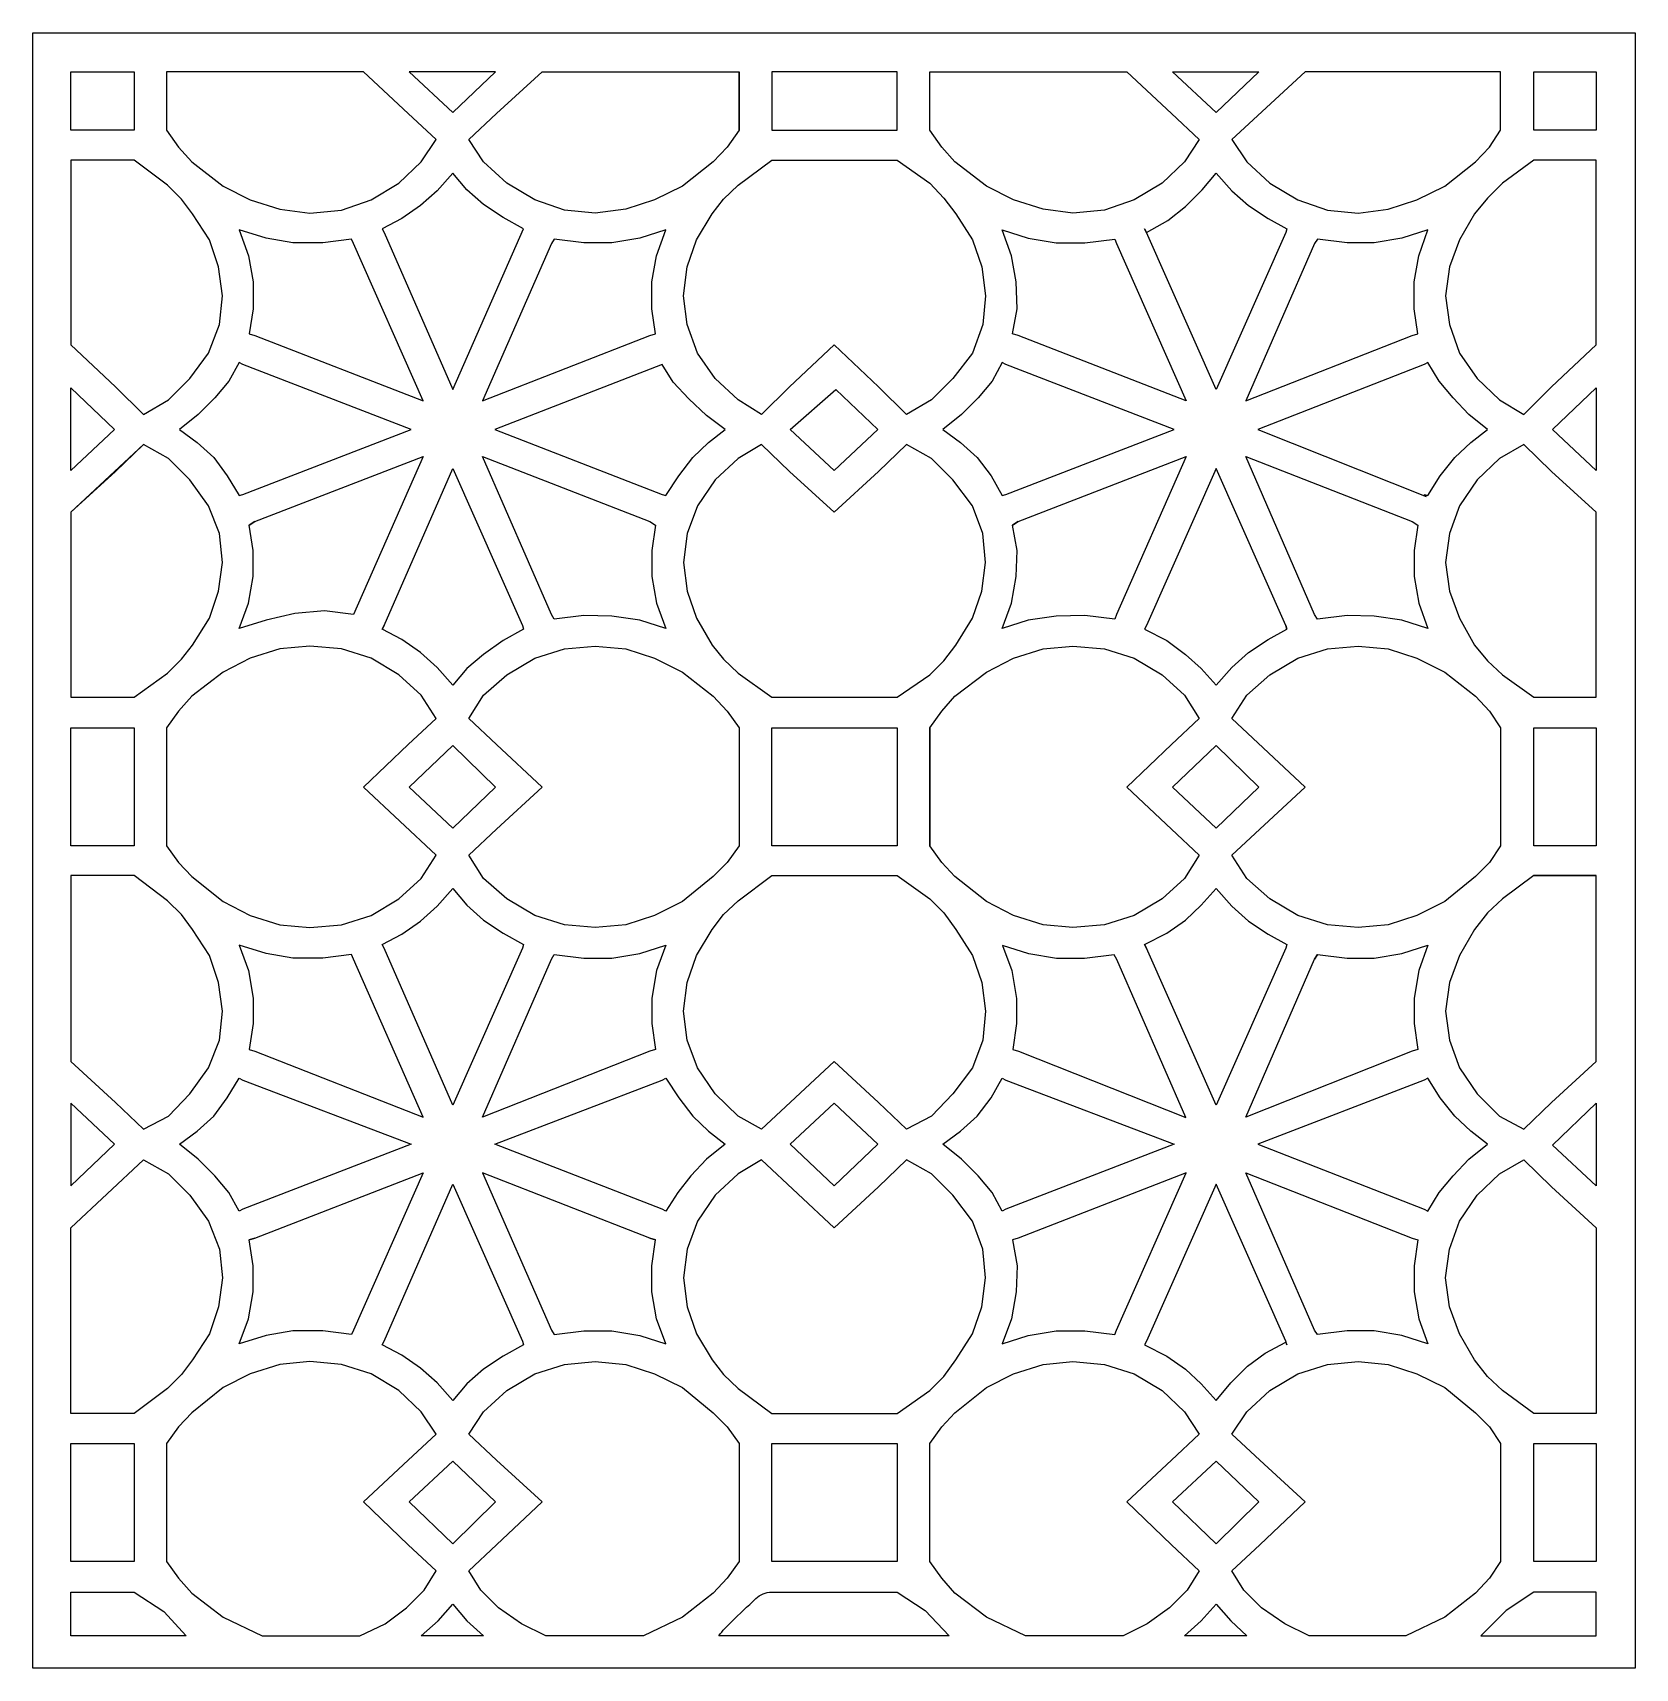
# Model space of a CAD drawing. Header units: centimetres. Extents: x -17.77 to -9.25, y -9 to -0.3.
import ezdxf

# ---------------------------------------------------------------- set-up
doc = ezdxf.new("R2010")
doc.units = ezdxf.units.CM
doc.header["$MEASUREMENT"] = 0
doc.layers.add('layer 1', color=7, linetype='Continuous')

msp = doc.modelspace()

# ---------------------------------------------------------------- linework, layer by layer
at = {"layer": 'layer 1', "color": 250}
for points, knots in [([(-9.24594, -9.00021), (-9.24594, -9.00021), (-9.24594, -1.95928), (-9.24594, -1.95928), (-9.24594, -1.95928), (-9.24594, -1.95928), (-9.24594, -0.2979), (-9.24594, -0.2979), (-9.24594, -0.2979), (-9.24594, -0.2979), (-12.1533, -0.2979), (-12.1533, -0.2979), (-12.1533, -0.2979), (-12.1533, -0.2979), (-14.85791, -0.2979), (-14.85791, -0.2979), (-14.85791, -0.2979), (-14.85791, -0.2979), (-17.77022, -0.2979), (-17.77022, -0.2979), (-17.77022, -0.2979), (-17.77022, -0.2979), (-17.77022, -1.95928), (-17.77022, -1.95928), (-17.77022, -1.95928), (-17.77022, -1.95928), (-17.77022, -9.00021), (-17.77022, -9.00021), (-17.77022, -9.00021), (-17.77022, -9.00021), (-9.24594, -9.00021), (-9.24594, -9.00021)], [0, 0, 0, 0, 0.1111111, 0.1111111, 0.1111111, 0.1111111, 0.2222222, 0.2222222, 0.2222222, 0.2222222, 0.3333333, 0.3333333, 0.3333333, 0.3333333, 0.4444444, 0.4444444, 0.4444444, 0.4444444, 0.5555556, 0.5555556, 0.5555556, 0.5555556, 0.6666667, 0.6666667, 0.6666667, 0.6666667, 0.7777778, 0.7777778, 0.7777778, 0.7777778, 1, 1, 1, 1]), ([(-17.5675, -0.81712), (-17.5675, -0.81712), (-17.23128, -0.81712), (-17.23128, -0.81712), (-17.23128, -0.81712), (-17.23128, -0.81712), (-17.23128, -0.50559), (-17.23128, -0.50559), (-17.23128, -0.50559), (-17.23128, -0.50559), (-17.5675, -0.50559), (-17.5675, -0.50559), (-17.5675, -0.50559), (-17.5675, -0.50559), (-17.5675, -0.81712), (-17.5675, -0.81712)], [0, 0, 0, 0, 0.2, 0.2, 0.2, 0.2, 0.4, 0.4, 0.4, 0.4, 0.6, 0.6, 0.6, 0.6, 1, 1, 1, 1]), ([(-15.62435, -0.8665), (-15.62435, -0.8665), (-15.70341, -0.98518), (-15.70341, -0.98518), (-15.70341, -0.98518), (-15.70341, -0.98518), (-15.82212, -1.09892), (-15.82212, -1.09892), (-15.82212, -1.09892), (-15.82212, -1.09892), (-15.97045, -1.1879), (-15.97045, -1.1879), (-15.97045, -1.1879), (-15.97045, -1.1879), (-16.12862, -1.24232), (-16.12862, -1.24232), (-16.12862, -1.24232), (-16.12862, -1.24232), (-16.29674, -1.25715), (-16.29674, -1.25715), (-16.29674, -1.25715), (-16.29674, -1.25715), (-16.455, -1.23736), (-16.455, -1.23736), (-16.455, -1.23736), (-16.455, -1.23736), (-16.61319, -1.1879), (-16.61319, -1.1879), (-16.61319, -1.1879), (-16.61319, -1.1879), (-16.75662, -1.11376), (-16.75662, -1.11376), (-16.75662, -1.11376), (-16.75662, -1.11376), (-16.92471, -0.98518), (-16.92471, -0.98518), (-16.92471, -0.98518), (-16.92471, -0.98518), (-16.99395, -0.90604), (-16.99395, -0.90604), (-16.99395, -0.90604), (-16.99395, -0.90604), (-17.05822, -0.81712), (-17.05822, -0.81712), (-17.05822, -0.81712), (-17.05822, -0.81712), (-17.05822, -0.50559), (-17.05822, -0.50559), (-17.05822, -0.50559), (-17.05822, -0.50559), (-16.01, -0.50559), (-16.01, -0.50559), (-16.01, -0.50559), (-16.01, -0.50559), (-15.77263, -0.72809), (-15.77263, -0.72809), (-15.77263, -0.72809), (-15.77263, -0.72809), (-15.62435, -0.8665), (-15.62435, -0.8665)], [0, 0, 0, 0, 0.0625, 0.0625, 0.0625, 0.0625, 0.125, 0.125, 0.125, 0.125, 0.1875, 0.1875, 0.1875, 0.1875, 0.25, 0.25, 0.25, 0.25, 0.3125, 0.3125, 0.3125, 0.3125, 0.375, 0.375, 0.375, 0.375, 0.4375, 0.4375, 0.4375, 0.4375, 0.5, 0.5, 0.5, 0.5, 0.5625, 0.5625, 0.5625, 0.5625, 0.625, 0.625, 0.625, 0.625, 0.6875, 0.6875, 0.6875, 0.6875, 0.75, 0.75, 0.75, 0.75, 0.8125, 0.8125, 0.8125, 0.8125, 0.875, 0.875, 0.875, 0.875, 1, 1, 1, 1]), ([(-15.30785, -0.50559), (-15.30785, -0.50559), (-15.5353, -0.72313), (-15.5353, -0.72313), (-15.5353, -0.72313), (-15.5353, -0.72313), (-15.76769, -0.50559), (-15.76769, -0.50559), (-15.76769, -0.50559), (-15.76769, -0.50559), (-15.30785, -0.50559), (-15.30785, -0.50559)], [0, 0, 0, 0, 0.25, 0.25, 0.25, 0.25, 0.5, 0.5, 0.5, 0.5, 1, 1, 1, 1]), ([(-14.0124, -0.50559), (-14.0124, -0.50559), (-15.06062, -0.50559), (-15.06062, -0.50559), (-15.06062, -0.50559), (-15.06062, -0.50559), (-15.30291, -0.72809), (-15.30291, -0.72809), (-15.30291, -0.72809), (-15.30291, -0.72809), (-15.45124, -0.8665), (-15.45124, -0.8665), (-15.45124, -0.8665), (-15.45124, -0.8665), (-15.37212, -0.98518), (-15.37212, -0.98518), (-15.37212, -0.98518), (-15.37212, -0.98518), (-15.24849, -1.09892), (-15.24849, -1.09892), (-15.24849, -1.09892), (-15.24849, -1.09892), (-15.1002, -1.1879), (-15.1002, -1.1879), (-15.1002, -1.1879), (-15.1002, -1.1879), (-14.94199, -1.24232), (-14.94199, -1.24232), (-14.94199, -1.24232), (-14.94199, -1.24232), (-14.77881, -1.25715), (-14.77881, -1.25715), (-14.77881, -1.25715), (-14.77881, -1.25715), (-14.61562, -1.23736), (-14.61562, -1.23736), (-14.61562, -1.23736), (-14.61562, -1.23736), (-14.46237, -1.1879), (-14.46237, -1.1879), (-14.46237, -1.1879), (-14.46237, -1.1879), (-14.31399, -1.11376), (-14.31399, -1.11376), (-14.31399, -1.11376), (-14.31399, -1.11376), (-14.15082, -0.98518), (-14.15082, -0.98518), (-14.15082, -0.98518), (-14.15082, -0.98518), (-14.07668, -0.90604), (-14.07668, -0.90604), (-14.07668, -0.90604), (-14.07668, -0.90604), (-14.0124, -0.81712), (-14.0124, -0.81712), (-14.0124, -0.81712), (-14.0124, -0.81712), (-14.0124, -0.50559), (-14.0124, -0.50559), (-14.0124, -0.50559), (-14.0124, -0.50559), (-14.0124, -0.81712), (-14.0124, -0.81712), (-14.0124, -0.81712), (-14.0124, -0.81712), (-14.0124, -0.50559), (-14.0124, -0.50559)], [0, 0, 0, 0, 0.0555556, 0.0555556, 0.0555556, 0.0555556, 0.1111111, 0.1111111, 0.1111111, 0.1111111, 0.1666667, 0.1666667, 0.1666667, 0.1666667, 0.2222222, 0.2222222, 0.2222222, 0.2222222, 0.2777778, 0.2777778, 0.2777778, 0.2777778, 0.3333333, 0.3333333, 0.3333333, 0.3333333, 0.3888889, 0.3888889, 0.3888889, 0.3888889, 0.4444444, 0.4444444, 0.4444444, 0.4444444, 0.5, 0.5, 0.5, 0.5, 0.5555556, 0.5555556, 0.5555556, 0.5555556, 0.6111111, 0.6111111, 0.6111111, 0.6111111, 0.6666667, 0.6666667, 0.6666667, 0.6666667, 0.7222222, 0.7222222, 0.7222222, 0.7222222, 0.7777778, 0.7777778, 0.7777778, 0.7777778, 0.8333333, 0.8333333, 0.8333333, 0.8333333, 0.8888889, 0.8888889, 0.8888889, 0.8888889, 1, 1, 1, 1]), ([(-13.17185, -0.50559), (-13.17185, -0.50559), (-13.17185, -0.81712), (-13.17185, -0.81712), (-13.17185, -0.81712), (-13.17185, -0.81712), (-13.50807, -0.81712), (-13.50807, -0.81712), (-13.50807, -0.81712), (-13.50807, -0.81712), (-13.83934, -0.81712), (-13.83934, -0.81712), (-13.83934, -0.81712), (-13.83934, -0.81712), (-13.83934, -0.50559), (-13.83934, -0.50559), (-13.83934, -0.50559), (-13.83934, -0.50559), (-13.17185, -0.50559), (-13.17185, -0.50559)], [0, 0, 0, 0, 0.1666667, 0.1666667, 0.1666667, 0.1666667, 0.3333333, 0.3333333, 0.3333333, 0.3333333, 0.5, 0.5, 0.5, 0.5, 0.6666667, 0.6666667, 0.6666667, 0.6666667, 1, 1, 1, 1]), ([(-12.99879, -0.50559), (-12.99879, -0.50559), (-12.99879, -0.81712), (-12.99879, -0.81712), (-12.99879, -0.81712), (-12.99879, -0.81712), (-12.9345, -0.90604), (-12.9345, -0.90604), (-12.9345, -0.90604), (-12.9345, -0.90604), (-12.86533, -0.98518), (-12.86533, -0.98518), (-12.86533, -0.98518), (-12.86533, -0.98518), (-12.69716, -1.11376), (-12.69716, -1.11376), (-12.69716, -1.11376), (-12.69716, -1.11376), (-12.55378, -1.1879), (-12.55378, -1.1879), (-12.55378, -1.1879), (-12.55378, -1.1879), (-12.39555, -1.23736), (-12.39555, -1.23736), (-12.39555, -1.23736), (-12.39555, -1.23736), (-12.23734, -1.25715), (-12.23734, -1.25715), (-12.23734, -1.25715), (-12.23734, -1.25715), (-12.06924, -1.24232), (-12.06924, -1.24232), (-12.06924, -1.24232), (-12.06924, -1.24232), (-11.911, -1.1879), (-11.911, -1.1879), (-11.911, -1.1879), (-11.911, -1.1879), (-11.76266, -1.09892), (-11.76266, -1.09892), (-11.76266, -1.09892), (-11.76266, -1.09892), (-11.64399, -0.98518), (-11.64399, -0.98518), (-11.64399, -0.98518), (-11.64399, -0.98518), (-11.56491, -0.8665), (-11.56491, -0.8665), (-11.56491, -0.8665), (-11.56491, -0.8665), (-11.71324, -0.72809), (-11.71324, -0.72809), (-11.71324, -0.72809), (-11.71324, -0.72809), (-11.95056, -0.50559), (-11.95056, -0.50559), (-11.95056, -0.50559), (-11.95056, -0.50559), (-12.99879, -0.50559), (-12.99879, -0.50559)], [0, 0, 0, 0, 0.0625, 0.0625, 0.0625, 0.0625, 0.125, 0.125, 0.125, 0.125, 0.1875, 0.1875, 0.1875, 0.1875, 0.25, 0.25, 0.25, 0.25, 0.3125, 0.3125, 0.3125, 0.3125, 0.375, 0.375, 0.375, 0.375, 0.4375, 0.4375, 0.4375, 0.4375, 0.5, 0.5, 0.5, 0.5, 0.5625, 0.5625, 0.5625, 0.5625, 0.625, 0.625, 0.625, 0.625, 0.6875, 0.6875, 0.6875, 0.6875, 0.75, 0.75, 0.75, 0.75, 0.8125, 0.8125, 0.8125, 0.8125, 0.875, 0.875, 0.875, 0.875, 1, 1, 1, 1]), ([(-11.7083, -0.50559), (-11.7083, -0.50559), (-11.4759, -0.72313), (-11.4759, -0.72313), (-11.4759, -0.72313), (-11.4759, -0.72313), (-11.24847, -0.50559), (-11.24847, -0.50559), (-11.24847, -0.50559), (-11.24847, -0.50559), (-11.7083, -0.50559), (-11.7083, -0.50559)], [0, 0, 0, 0, 0.25, 0.25, 0.25, 0.25, 0.5, 0.5, 0.5, 0.5, 1, 1, 1, 1]), ([(-11.00125, -0.50559), (-11.00125, -0.50559), (-9.9629, -0.50559), (-9.9629, -0.50559), (-9.9629, -0.50559), (-9.9629, -0.50559), (-9.9629, -0.81712), (-9.9629, -0.81712), (-9.9629, -0.81712), (-9.9629, -0.81712), (-10.0222, -0.90604), (-10.0222, -0.90604), (-10.0222, -0.90604), (-10.0222, -0.90604), (-10.09639, -0.98518), (-10.09639, -0.98518), (-10.09639, -0.98518), (-10.09639, -0.98518), (-10.25954, -1.11376), (-10.25954, -1.11376), (-10.25954, -1.11376), (-10.25954, -1.11376), (-10.4079, -1.1879), (-10.4079, -1.1879), (-10.4079, -1.1879), (-10.4079, -1.1879), (-10.56115, -1.23736), (-10.56115, -1.23736), (-10.56115, -1.23736), (-10.56115, -1.23736), (-10.71941, -1.25715), (-10.71941, -1.25715), (-10.71941, -1.25715), (-10.71941, -1.25715), (-10.88255, -1.24232), (-10.88255, -1.24232), (-10.88255, -1.24232), (-10.88255, -1.24232), (-11.04078, -1.1879), (-11.04078, -1.1879), (-11.04078, -1.1879), (-11.04078, -1.1879), (-11.18913, -1.09892), (-11.18913, -1.09892), (-11.18913, -1.09892), (-11.18913, -1.09892), (-11.31275, -0.98518), (-11.31275, -0.98518), (-11.31275, -0.98518), (-11.31275, -0.98518), (-11.39181, -0.8665), (-11.39181, -0.8665), (-11.39181, -0.8665), (-11.39181, -0.8665), (-11.00125, -0.50559), (-11.00125, -0.50559)], [0, 0, 0, 0, 0.0666667, 0.0666667, 0.0666667, 0.0666667, 0.1333333, 0.1333333, 0.1333333, 0.1333333, 0.2, 0.2, 0.2, 0.2, 0.2666667, 0.2666667, 0.2666667, 0.2666667, 0.3333333, 0.3333333, 0.3333333, 0.3333333, 0.4, 0.4, 0.4, 0.4, 0.4666667, 0.4666667, 0.4666667, 0.4666667, 0.5333333, 0.5333333, 0.5333333, 0.5333333, 0.6, 0.6, 0.6, 0.6, 0.6666667, 0.6666667, 0.6666667, 0.6666667, 0.7333333, 0.7333333, 0.7333333, 0.7333333, 0.8, 0.8, 0.8, 0.8, 0.8666667, 0.8666667, 0.8666667, 0.8666667, 1, 1, 1, 1]), ([(-9.78483, -0.50559), (-9.78483, -0.50559), (-9.78483, -0.81712), (-9.78483, -0.81712), (-9.78483, -0.81712), (-9.78483, -0.81712), (-9.45361, -0.81712), (-9.45361, -0.81712), (-9.45361, -0.81712), (-9.45361, -0.81712), (-9.45361, -0.50559), (-9.45361, -0.50559), (-9.45361, -0.50559), (-9.45361, -0.50559), (-9.78483, -0.50559), (-9.78483, -0.50559)], [0, 0, 0, 0, 0.2, 0.2, 0.2, 0.2, 0.4, 0.4, 0.4, 0.4, 0.6, 0.6, 0.6, 0.6, 1, 1, 1, 1]), ([(-17.5675, -1.95928), (-17.5675, -1.95928), (-17.5675, -0.9753), (-17.5675, -0.9753), (-17.5675, -0.9753), (-17.5675, -0.9753), (-17.23128, -0.9753), (-17.23128, -0.9753), (-17.23128, -0.9753), (-17.23128, -0.9753), (-17.05325, -1.10881), (-17.05325, -1.10881), (-17.05325, -1.10881), (-17.05325, -1.10881), (-16.9791, -1.18296), (-16.9791, -1.18296), (-16.9791, -1.18296), (-16.9791, -1.18296), (-16.91976, -1.26207), (-16.91976, -1.26207), (-16.91976, -1.26207), (-16.91976, -1.26207), (-16.83076, -1.40052), (-16.83076, -1.40052), (-16.83076, -1.40052), (-16.83076, -1.40052), (-16.78134, -1.54394), (-16.78134, -1.54394), (-16.78134, -1.54394), (-16.78134, -1.54394), (-16.76153, -1.69716), (-16.76153, -1.69716), (-16.76153, -1.69716), (-16.76153, -1.69716), (-16.77639, -1.85046), (-16.77639, -1.85046), (-16.77639, -1.85046), (-16.77639, -1.85046), (-16.83569, -2.00374), (-16.83569, -2.00374), (-16.83569, -2.00374), (-16.83569, -2.00374), (-16.93458, -2.13725), (-16.93458, -2.13725), (-16.93458, -2.13725), (-16.93458, -2.13725), (-17.04834, -2.25098), (-17.04834, -2.25098), (-17.04834, -2.25098), (-17.04834, -2.25098), (-17.18183, -2.33006), (-17.18183, -2.33006), (-17.18183, -2.33006), (-17.18183, -2.33006), (-17.3302, -2.18175), (-17.3302, -2.18175), (-17.3302, -2.18175), (-17.3302, -2.18175), (-17.5675, -1.95928), (-17.5675, -1.95928)], [0, 0, 0, 0, 0.0625, 0.0625, 0.0625, 0.0625, 0.125, 0.125, 0.125, 0.125, 0.1875, 0.1875, 0.1875, 0.1875, 0.25, 0.25, 0.25, 0.25, 0.3125, 0.3125, 0.3125, 0.3125, 0.375, 0.375, 0.375, 0.375, 0.4375, 0.4375, 0.4375, 0.4375, 0.5, 0.5, 0.5, 0.5, 0.5625, 0.5625, 0.5625, 0.5625, 0.625, 0.625, 0.625, 0.625, 0.6875, 0.6875, 0.6875, 0.6875, 0.75, 0.75, 0.75, 0.75, 0.8125, 0.8125, 0.8125, 0.8125, 0.875, 0.875, 0.875, 0.875, 1, 1, 1, 1]), ([(-13.50807, -1.95928), (-13.50807, -1.95928), (-13.27077, -2.18175), (-13.27077, -2.18175), (-13.27077, -2.18175), (-13.27077, -2.18175), (-13.12239, -2.33006), (-13.12239, -2.33006), (-13.12239, -2.33006), (-13.12239, -2.33006), (-12.98889, -2.25098), (-12.98889, -2.25098), (-12.98889, -2.25098), (-12.98889, -2.25098), (-12.87519, -2.13725), (-12.87519, -2.13725), (-12.87519, -2.13725), (-12.87519, -2.13725), (-12.77131, -2.00374), (-12.77131, -2.00374), (-12.77131, -2.00374), (-12.77131, -2.00374), (-12.71694, -1.85046), (-12.71694, -1.85046), (-12.71694, -1.85046), (-12.71694, -1.85046), (-12.70217, -1.69716), (-12.70217, -1.69716), (-12.70217, -1.69716), (-12.70217, -1.69716), (-12.72191, -1.54394), (-12.72191, -1.54394), (-12.72191, -1.54394), (-12.72191, -1.54394), (-12.77131, -1.40052), (-12.77131, -1.40052), (-12.77131, -1.40052), (-12.77131, -1.40052), (-12.86033, -1.26207), (-12.86033, -1.26207), (-12.86033, -1.26207), (-12.86033, -1.26207), (-12.9246, -1.178), (-12.9246, -1.178), (-12.9246, -1.178), (-12.9246, -1.178), (-12.99879, -1.09892), (-12.99879, -1.09892), (-12.99879, -1.09892), (-12.99879, -1.09892), (-13.17185, -0.9753), (-13.17185, -0.9753), (-13.17185, -0.9753), (-13.17185, -0.9753), (-13.50807, -0.9753), (-13.50807, -0.9753), (-13.50807, -0.9753), (-13.50807, -0.9753), (-13.83934, -0.9753), (-13.83934, -0.9753), (-13.83934, -0.9753), (-13.83934, -0.9753), (-14.01736, -1.10881), (-14.01736, -1.10881), (-14.01736, -1.10881), (-14.01736, -1.10881), (-14.09646, -1.18296), (-14.09646, -1.18296), (-14.09646, -1.18296), (-14.09646, -1.18296), (-14.15582, -1.26207), (-14.15582, -1.26207), (-14.15582, -1.26207), (-14.15582, -1.26207), (-14.23984, -1.40052), (-14.23984, -1.40052), (-14.23984, -1.40052), (-14.23984, -1.40052), (-14.2893, -1.54394), (-14.2893, -1.54394), (-14.2893, -1.54394), (-14.2893, -1.54394), (-14.30909, -1.69716), (-14.30909, -1.69716), (-14.30909, -1.69716), (-14.30909, -1.69716), (-14.2893, -1.85046), (-14.2893, -1.85046), (-14.2893, -1.85046), (-14.2893, -1.85046), (-14.23493, -2.00374), (-14.23493, -2.00374), (-14.23493, -2.00374), (-14.23493, -2.00374), (-14.14096, -2.13725), (-14.14096, -2.13725), (-14.14096, -2.13725), (-14.14096, -2.13725), (-14.01736, -2.25098), (-14.01736, -2.25098), (-14.01736, -2.25098), (-14.01736, -2.25098), (-13.89376, -2.33006), (-13.89376, -2.33006), (-13.89376, -2.33006), (-13.89376, -2.33006), (-13.74538, -2.18175), (-13.74538, -2.18175), (-13.74538, -2.18175), (-13.74538, -2.18175), (-13.50807, -1.95928), (-13.50807, -1.95928)], [0, 0, 0, 0, 0.0344828, 0.0344828, 0.0344828, 0.0344828, 0.0689655, 0.0689655, 0.0689655, 0.0689655, 0.1034483, 0.1034483, 0.1034483, 0.1034483, 0.137931, 0.137931, 0.137931, 0.137931, 0.1724138, 0.1724138, 0.1724138, 0.1724138, 0.2068966, 0.2068966, 0.2068966, 0.2068966, 0.2413793, 0.2413793, 0.2413793, 0.2413793, 0.2758621, 0.2758621, 0.2758621, 0.2758621, 0.3103448, 0.3103448, 0.3103448, 0.3103448, 0.3448276, 0.3448276, 0.3448276, 0.3448276, 0.3793103, 0.3793103, 0.3793103, 0.3793103, 0.4137931, 0.4137931, 0.4137931, 0.4137931, 0.4482759, 0.4482759, 0.4482759, 0.4482759, 0.4827586, 0.4827586, 0.4827586, 0.4827586, 0.5172414, 0.5172414, 0.5172414, 0.5172414, 0.5517241, 0.5517241, 0.5517241, 0.5517241, 0.5862069, 0.5862069, 0.5862069, 0.5862069, 0.6206897, 0.6206897, 0.6206897, 0.6206897, 0.6551724, 0.6551724, 0.6551724, 0.6551724, 0.6896552, 0.6896552, 0.6896552, 0.6896552, 0.7241379, 0.7241379, 0.7241379, 0.7241379, 0.7586207, 0.7586207, 0.7586207, 0.7586207, 0.7931034, 0.7931034, 0.7931034, 0.7931034, 0.8275862, 0.8275862, 0.8275862, 0.8275862, 0.862069, 0.862069, 0.862069, 0.862069, 0.8965517, 0.8965517, 0.8965517, 0.8965517, 0.9310345, 0.9310345, 0.9310345, 0.9310345, 1, 1, 1, 1]), ([(-9.78483, -0.9753), (-9.78483, -0.9753), (-9.45361, -0.9753), (-9.45361, -0.9753), (-9.45361, -0.9753), (-9.45361, -0.9753), (-9.45361, -1.95928), (-9.45361, -1.95928), (-9.45361, -1.95928), (-9.45361, -1.95928), (-9.6909, -2.18175), (-9.6909, -2.18175), (-9.6909, -2.18175), (-9.6909, -2.18175), (-9.83927, -2.33006), (-9.83927, -2.33006), (-9.83927, -2.33006), (-9.83927, -2.33006), (-9.96781, -2.25098), (-9.96781, -2.25098), (-9.96781, -2.25098), (-9.96781, -2.25098), (-10.08651, -2.13725), (-10.08651, -2.13725), (-10.08651, -2.13725), (-10.08651, -2.13725), (-10.18046, -2.00374), (-10.18046, -2.00374), (-10.18046, -2.00374), (-10.18046, -2.00374), (-10.23481, -1.85046), (-10.23481, -1.85046), (-10.23481, -1.85046), (-10.23481, -1.85046), (-10.25463, -1.69716), (-10.25463, -1.69716), (-10.25463, -1.69716), (-10.25463, -1.69716), (-10.23481, -1.54394), (-10.23481, -1.54394), (-10.23481, -1.54394), (-10.23481, -1.54394), (-10.18046, -1.40052), (-10.18046, -1.40052), (-10.18046, -1.40052), (-10.18046, -1.40052), (-10.10134, -1.26207), (-10.10134, -1.26207), (-10.10134, -1.26207), (-10.10134, -1.26207), (-10.03208, -1.178), (-10.03208, -1.178), (-10.03208, -1.178), (-10.03208, -1.178), (-9.95301, -1.09892), (-9.95301, -1.09892), (-9.95301, -1.09892), (-9.95301, -1.09892), (-9.78483, -0.9753), (-9.78483, -0.9753)], [0, 0, 0, 0, 0.0625, 0.0625, 0.0625, 0.0625, 0.125, 0.125, 0.125, 0.125, 0.1875, 0.1875, 0.1875, 0.1875, 0.25, 0.25, 0.25, 0.25, 0.3125, 0.3125, 0.3125, 0.3125, 0.375, 0.375, 0.375, 0.375, 0.4375, 0.4375, 0.4375, 0.4375, 0.5, 0.5, 0.5, 0.5, 0.5625, 0.5625, 0.5625, 0.5625, 0.625, 0.625, 0.625, 0.625, 0.6875, 0.6875, 0.6875, 0.6875, 0.75, 0.75, 0.75, 0.75, 0.8125, 0.8125, 0.8125, 0.8125, 0.875, 0.875, 0.875, 0.875, 1, 1, 1, 1]), ([(-15.90119, -1.36094), (-15.90119, -1.36094), (-15.91111, -1.3412), (-15.91111, -1.3412), (-15.91111, -1.3412), (-15.91111, -1.3412), (-15.80722, -1.28678), (-15.80722, -1.28678), (-15.80722, -1.28678), (-15.80722, -1.28678), (-15.70838, -1.21758), (-15.70838, -1.21758), (-15.70838, -1.21758), (-15.70838, -1.21758), (-15.61935, -1.13848), (-15.61935, -1.13848), (-15.61935, -1.13848), (-15.61935, -1.13848), (-15.5353, -1.0445), (-15.5353, -1.0445), (-15.5353, -1.0445), (-15.5353, -1.0445), (-15.46116, -1.13354), (-15.46116, -1.13354), (-15.46116, -1.13354), (-15.46116, -1.13354), (-15.37212, -1.21265), (-15.37212, -1.21265), (-15.37212, -1.21265), (-15.37212, -1.21265), (-15.26833, -1.28184), (-15.26833, -1.28184), (-15.26833, -1.28184), (-15.26833, -1.28184), (-15.15955, -1.3412), (-15.15955, -1.3412), (-15.15955, -1.3412), (-15.15955, -1.3412), (-15.5353, -2.19659), (-15.5353, -2.19659), (-15.5353, -2.19659), (-15.5353, -2.19659), (-15.90119, -1.36094), (-15.90119, -1.36094)], [0, 0, 0, 0, 0.0833333, 0.0833333, 0.0833333, 0.0833333, 0.1666667, 0.1666667, 0.1666667, 0.1666667, 0.25, 0.25, 0.25, 0.25, 0.3333333, 0.3333333, 0.3333333, 0.3333333, 0.4166667, 0.4166667, 0.4166667, 0.4166667, 0.5, 0.5, 0.5, 0.5, 0.5833333, 0.5833333, 0.5833333, 0.5833333, 0.6666667, 0.6666667, 0.6666667, 0.6666667, 0.75, 0.75, 0.75, 0.75, 0.8333333, 0.8333333, 0.8333333, 0.8333333, 1, 1, 1, 1]), ([(-11.8467, -1.36094), (-11.8467, -1.36094), (-11.4759, -2.19659), (-11.4759, -2.19659), (-11.4759, -2.19659), (-11.4759, -2.19659), (-11.10504, -1.36094), (-11.10504, -1.36094), (-11.10504, -1.36094), (-11.10504, -1.36094), (-11.10008, -1.3412), (-11.10008, -1.3412), (-11.10008, -1.3412), (-11.10008, -1.3412), (-11.19901, -1.28678), (-11.19901, -1.28678), (-11.19901, -1.28678), (-11.19901, -1.28678), (-11.30285, -1.21758), (-11.30285, -1.21758), (-11.30285, -1.21758), (-11.30285, -1.21758), (-11.39181, -1.13848), (-11.39181, -1.13848), (-11.39181, -1.13848), (-11.39181, -1.13848), (-11.4759, -1.0445), (-11.4759, -1.0445), (-11.4759, -1.0445), (-11.4759, -1.0445), (-11.55006, -1.13354), (-11.55006, -1.13354), (-11.55006, -1.13354), (-11.55006, -1.13354), (-11.63906, -1.22253), (-11.63906, -1.22253), (-11.63906, -1.22253), (-11.63906, -1.22253), (-11.73298, -1.29667), (-11.73298, -1.29667), (-11.73298, -1.29667), (-11.73298, -1.29667), (-11.8467, -1.36094), (-11.8467, -1.36094), (-11.8467, -1.36094), (-11.8467, -1.36094), (-11.8566, -1.3412), (-11.8566, -1.3412), (-11.8566, -1.3412), (-11.8566, -1.3412), (-11.8467, -1.36094), (-11.8467, -1.36094)], [0, 0, 0, 0, 0.0714286, 0.0714286, 0.0714286, 0.0714286, 0.1428571, 0.1428571, 0.1428571, 0.1428571, 0.2142857, 0.2142857, 0.2142857, 0.2142857, 0.2857143, 0.2857143, 0.2857143, 0.2857143, 0.3571429, 0.3571429, 0.3571429, 0.3571429, 0.4285714, 0.4285714, 0.4285714, 0.4285714, 0.5, 0.5, 0.5, 0.5, 0.5714286, 0.5714286, 0.5714286, 0.5714286, 0.6428571, 0.6428571, 0.6428571, 0.6428571, 0.7142857, 0.7142857, 0.7142857, 0.7142857, 0.7857143, 0.7857143, 0.7857143, 0.7857143, 0.8571429, 0.8571429, 0.8571429, 0.8571429, 1, 1, 1, 1]), ([(-16.5885, -1.90979), (-16.5885, -1.90979), (-16.61813, -1.89991), (-16.61813, -1.89991), (-16.61813, -1.89991), (-16.61813, -1.89991), (-16.59837, -1.76639), (-16.59837, -1.76639), (-16.59837, -1.76639), (-16.59837, -1.76639), (-16.59837, -1.62299), (-16.59837, -1.62299), (-16.59837, -1.62299), (-16.59837, -1.62299), (-16.62307, -1.48461), (-16.62307, -1.48461), (-16.62307, -1.48461), (-16.62307, -1.48461), (-16.67255, -1.34615), (-16.67255, -1.34615), (-16.67255, -1.34615), (-16.67255, -1.34615), (-16.52915, -1.39066), (-16.52915, -1.39066), (-16.52915, -1.39066), (-16.52915, -1.39066), (-16.38577, -1.41536), (-16.38577, -1.41536), (-16.38577, -1.41536), (-16.38577, -1.41536), (-16.22756, -1.41536), (-16.22756, -1.41536), (-16.22756, -1.41536), (-16.22756, -1.41536), (-16.07426, -1.39557), (-16.07426, -1.39557), (-16.07426, -1.39557), (-16.07426, -1.39557), (-16.06438, -1.42031), (-16.06438, -1.42031), (-16.06438, -1.42031), (-16.06438, -1.42031), (-15.69352, -2.25591), (-15.69352, -2.25591), (-15.69352, -2.25591), (-15.69352, -2.25591), (-16.5885, -1.90979), (-16.5885, -1.90979)], [0, 0, 0, 0, 0.0769231, 0.0769231, 0.0769231, 0.0769231, 0.1538462, 0.1538462, 0.1538462, 0.1538462, 0.2307692, 0.2307692, 0.2307692, 0.2307692, 0.3076923, 0.3076923, 0.3076923, 0.3076923, 0.3846154, 0.3846154, 0.3846154, 0.3846154, 0.4615385, 0.4615385, 0.4615385, 0.4615385, 0.5384615, 0.5384615, 0.5384615, 0.5384615, 0.6153846, 0.6153846, 0.6153846, 0.6153846, 0.6923077, 0.6923077, 0.6923077, 0.6923077, 0.7692308, 0.7692308, 0.7692308, 0.7692308, 0.8461538, 0.8461538, 0.8461538, 0.8461538, 1, 1, 1, 1]), ([(-15.01118, -1.42031), (-15.01118, -1.42031), (-14.99634, -1.39557), (-14.99634, -1.39557), (-14.99634, -1.39557), (-14.99634, -1.39557), (-14.83815, -1.41536), (-14.83815, -1.41536), (-14.83815, -1.41536), (-14.83815, -1.41536), (-14.68979, -1.41536), (-14.68979, -1.41536), (-14.68979, -1.41536), (-14.68979, -1.41536), (-14.54148, -1.39066), (-14.54148, -1.39066), (-14.54148, -1.39066), (-14.54148, -1.39066), (-14.40302, -1.34615), (-14.40302, -1.34615), (-14.40302, -1.34615), (-14.40302, -1.34615), (-14.45249, -1.48461), (-14.45249, -1.48461), (-14.45249, -1.48461), (-14.45249, -1.48461), (-14.47718, -1.62299), (-14.47718, -1.62299), (-14.47718, -1.62299), (-14.47718, -1.62299), (-14.47718, -1.76639), (-14.47718, -1.76639), (-14.47718, -1.76639), (-14.47718, -1.76639), (-14.45742, -1.89991), (-14.45742, -1.89991), (-14.45742, -1.89991), (-14.45742, -1.89991), (-14.48708, -1.90979), (-14.48708, -1.90979), (-14.48708, -1.90979), (-14.48708, -1.90979), (-15.3771, -2.25591), (-15.3771, -2.25591), (-15.3771, -2.25591), (-15.3771, -2.25591), (-15.01118, -1.42031), (-15.01118, -1.42031)], [0, 0, 0, 0, 0.0769231, 0.0769231, 0.0769231, 0.0769231, 0.1538462, 0.1538462, 0.1538462, 0.1538462, 0.2307692, 0.2307692, 0.2307692, 0.2307692, 0.3076923, 0.3076923, 0.3076923, 0.3076923, 0.3846154, 0.3846154, 0.3846154, 0.3846154, 0.4615385, 0.4615385, 0.4615385, 0.4615385, 0.5384615, 0.5384615, 0.5384615, 0.5384615, 0.6153846, 0.6153846, 0.6153846, 0.6153846, 0.6923077, 0.6923077, 0.6923077, 0.6923077, 0.7692308, 0.7692308, 0.7692308, 0.7692308, 0.8461538, 0.8461538, 0.8461538, 0.8461538, 1, 1, 1, 1]), ([(-12.00497, -1.42031), (-12.00497, -1.42031), (-12.01485, -1.39557), (-12.01485, -1.39557), (-12.01485, -1.39557), (-12.01485, -1.39557), (-12.17308, -1.41536), (-12.17308, -1.41536), (-12.17308, -1.41536), (-12.17308, -1.41536), (-12.32635, -1.41536), (-12.32635, -1.41536), (-12.32635, -1.41536), (-12.32635, -1.41536), (-12.47467, -1.39066), (-12.47467, -1.39066), (-12.47467, -1.39066), (-12.47467, -1.39066), (-12.61313, -1.34615), (-12.61313, -1.34615), (-12.61313, -1.34615), (-12.61313, -1.34615), (-12.56366, -1.48461), (-12.56366, -1.48461), (-12.56366, -1.48461), (-12.56366, -1.48461), (-12.53898, -1.62299), (-12.53898, -1.62299), (-12.53898, -1.62299), (-12.53898, -1.62299), (-12.53403, -1.76639), (-12.53403, -1.76639), (-12.53403, -1.76639), (-12.53403, -1.76639), (-12.55873, -1.89991), (-12.55873, -1.89991), (-12.55873, -1.89991), (-12.55873, -1.89991), (-12.52908, -1.90979), (-12.52908, -1.90979), (-12.52908, -1.90979), (-12.52908, -1.90979), (-11.63414, -2.25591), (-11.63414, -2.25591), (-11.63414, -2.25591), (-11.63414, -2.25591), (-12.00497, -1.42031), (-12.00497, -1.42031)], [0, 0, 0, 0, 0.0769231, 0.0769231, 0.0769231, 0.0769231, 0.1538462, 0.1538462, 0.1538462, 0.1538462, 0.2307692, 0.2307692, 0.2307692, 0.2307692, 0.3076923, 0.3076923, 0.3076923, 0.3076923, 0.3846154, 0.3846154, 0.3846154, 0.3846154, 0.4615385, 0.4615385, 0.4615385, 0.4615385, 0.5384615, 0.5384615, 0.5384615, 0.5384615, 0.6153846, 0.6153846, 0.6153846, 0.6153846, 0.6923077, 0.6923077, 0.6923077, 0.6923077, 0.7692308, 0.7692308, 0.7692308, 0.7692308, 0.8461538, 0.8461538, 0.8461538, 0.8461538, 1, 1, 1, 1]), ([(-10.93698, -1.39557), (-10.93698, -1.39557), (-10.77871, -1.41536), (-10.77871, -1.41536), (-10.77871, -1.41536), (-10.77871, -1.41536), (-10.63531, -1.41536), (-10.63531, -1.41536), (-10.63531, -1.41536), (-10.63531, -1.41536), (-10.487, -1.39066), (-10.487, -1.39066), (-10.487, -1.39066), (-10.487, -1.39066), (-10.34855, -1.34615), (-10.34855, -1.34615), (-10.34855, -1.34615), (-10.34855, -1.34615), (-10.39802, -1.48461), (-10.39802, -1.48461), (-10.39802, -1.48461), (-10.39802, -1.48461), (-10.4227, -1.62299), (-10.4227, -1.62299), (-10.4227, -1.62299), (-10.4227, -1.62299), (-10.4227, -1.76639), (-10.4227, -1.76639), (-10.4227, -1.76639), (-10.4227, -1.76639), (-10.40296, -1.89991), (-10.40296, -1.89991), (-10.40296, -1.89991), (-10.40296, -1.89991), (-10.43265, -1.90979), (-10.43265, -1.90979), (-10.43265, -1.90979), (-10.43265, -1.90979), (-11.31767, -2.25591), (-11.31767, -2.25591), (-11.31767, -2.25591), (-11.31767, -2.25591), (-10.95178, -1.42031), (-10.95178, -1.42031), (-10.95178, -1.42031), (-10.95178, -1.42031), (-10.93698, -1.39557), (-10.93698, -1.39557)], [0, 0, 0, 0, 0.0769231, 0.0769231, 0.0769231, 0.0769231, 0.1538462, 0.1538462, 0.1538462, 0.1538462, 0.2307692, 0.2307692, 0.2307692, 0.2307692, 0.3076923, 0.3076923, 0.3076923, 0.3076923, 0.3846154, 0.3846154, 0.3846154, 0.3846154, 0.4615385, 0.4615385, 0.4615385, 0.4615385, 0.5384615, 0.5384615, 0.5384615, 0.5384615, 0.6153846, 0.6153846, 0.6153846, 0.6153846, 0.6923077, 0.6923077, 0.6923077, 0.6923077, 0.7692308, 0.7692308, 0.7692308, 0.7692308, 0.8461538, 0.8461538, 0.8461538, 0.8461538, 1, 1, 1, 1]), ([(-16.65276, -2.06309), (-16.65276, -2.06309), (-15.75776, -2.40922), (-15.75776, -2.40922), (-15.75776, -2.40922), (-15.75776, -2.40922), (-16.65276, -2.7553), (-16.65276, -2.7553), (-16.65276, -2.7553), (-16.65276, -2.7553), (-16.67255, -2.76027), (-16.67255, -2.76027), (-16.67255, -2.76027), (-16.67255, -2.76027), (-16.7368, -2.65643), (-16.7368, -2.65643), (-16.7368, -2.65643), (-16.7368, -2.65643), (-16.80605, -2.5575), (-16.80605, -2.5575), (-16.80605, -2.5575), (-16.80605, -2.5575), (-16.89503, -2.47843), (-16.89503, -2.47843), (-16.89503, -2.47843), (-16.89503, -2.47843), (-16.98899, -2.40922), (-16.98899, -2.40922), (-16.98899, -2.40922), (-16.98899, -2.40922), (-16.89012, -2.33006), (-16.89012, -2.33006), (-16.89012, -2.33006), (-16.89012, -2.33006), (-16.80108, -2.2411), (-16.80108, -2.2411), (-16.80108, -2.2411), (-16.80108, -2.2411), (-16.72692, -2.15205), (-16.72692, -2.15205), (-16.72692, -2.15205), (-16.72692, -2.15205), (-16.67255, -2.05322), (-16.67255, -2.05322), (-16.67255, -2.05322), (-16.67255, -2.05322), (-16.65276, -2.06309), (-16.65276, -2.06309)], [0, 0, 0, 0, 0.0769231, 0.0769231, 0.0769231, 0.0769231, 0.1538462, 0.1538462, 0.1538462, 0.1538462, 0.2307692, 0.2307692, 0.2307692, 0.2307692, 0.3076923, 0.3076923, 0.3076923, 0.3076923, 0.3846154, 0.3846154, 0.3846154, 0.3846154, 0.4615385, 0.4615385, 0.4615385, 0.4615385, 0.5384615, 0.5384615, 0.5384615, 0.5384615, 0.6153846, 0.6153846, 0.6153846, 0.6153846, 0.6923077, 0.6923077, 0.6923077, 0.6923077, 0.7692308, 0.7692308, 0.7692308, 0.7692308, 0.8461538, 0.8461538, 0.8461538, 0.8461538, 1, 1, 1, 1]), ([(-14.40302, -2.76027), (-14.40302, -2.76027), (-14.42282, -2.7553), (-14.42282, -2.7553), (-14.42282, -2.7553), (-14.42282, -2.7553), (-15.31282, -2.40922), (-15.31282, -2.40922), (-15.31282, -2.40922), (-15.31282, -2.40922), (-14.42282, -2.06309), (-14.42282, -2.06309), (-14.42282, -2.06309), (-14.42282, -2.06309), (-14.36347, -2.15701), (-14.36347, -2.15701), (-14.36347, -2.15701), (-14.36347, -2.15701), (-14.27939, -2.246), (-14.27939, -2.246), (-14.27939, -2.246), (-14.27939, -2.246), (-14.18547, -2.33504), (-14.18547, -2.33504), (-14.18547, -2.33504), (-14.18547, -2.33504), (-14.08654, -2.40922), (-14.08654, -2.40922), (-14.08654, -2.40922), (-14.08654, -2.40922), (-14.17559, -2.47843), (-14.17559, -2.47843), (-14.17559, -2.47843), (-14.17559, -2.47843), (-14.25963, -2.5575), (-14.25963, -2.5575), (-14.25963, -2.5575), (-14.25963, -2.5575), (-14.3338, -2.65643), (-14.3338, -2.65643), (-14.3338, -2.65643), (-14.3338, -2.65643), (-14.40302, -2.76027), (-14.40302, -2.76027)], [0, 0, 0, 0, 0.0833333, 0.0833333, 0.0833333, 0.0833333, 0.1666667, 0.1666667, 0.1666667, 0.1666667, 0.25, 0.25, 0.25, 0.25, 0.3333333, 0.3333333, 0.3333333, 0.3333333, 0.4166667, 0.4166667, 0.4166667, 0.4166667, 0.5, 0.5, 0.5, 0.5, 0.5833333, 0.5833333, 0.5833333, 0.5833333, 0.6666667, 0.6666667, 0.6666667, 0.6666667, 0.75, 0.75, 0.75, 0.75, 0.8333333, 0.8333333, 0.8333333, 0.8333333, 1, 1, 1, 1]), ([(-12.59333, -2.06309), (-12.59333, -2.06309), (-11.69837, -2.40922), (-11.69837, -2.40922), (-11.69837, -2.40922), (-11.69837, -2.40922), (-12.59333, -2.7553), (-12.59333, -2.7553), (-12.59333, -2.7553), (-12.59333, -2.7553), (-12.61313, -2.76027), (-12.61313, -2.76027), (-12.61313, -2.76027), (-12.61313, -2.76027), (-12.67245, -2.65643), (-12.67245, -2.65643), (-12.67245, -2.65643), (-12.67245, -2.65643), (-12.74661, -2.5575), (-12.74661, -2.5575), (-12.74661, -2.5575), (-12.74661, -2.5575), (-12.83564, -2.47843), (-12.83564, -2.47843), (-12.83564, -2.47843), (-12.83564, -2.47843), (-12.92962, -2.40922), (-12.92962, -2.40922), (-12.92962, -2.40922), (-12.92962, -2.40922), (-12.83068, -2.33006), (-12.83068, -2.33006), (-12.83068, -2.33006), (-12.83068, -2.33006), (-12.74169, -2.2411), (-12.74169, -2.2411), (-12.74169, -2.2411), (-12.74169, -2.2411), (-12.66749, -2.15205), (-12.66749, -2.15205), (-12.66749, -2.15205), (-12.66749, -2.15205), (-12.61313, -2.05322), (-12.61313, -2.05322), (-12.61313, -2.05322), (-12.61313, -2.05322), (-12.59333, -2.06309), (-12.59333, -2.06309)], [0, 0, 0, 0, 0.0769231, 0.0769231, 0.0769231, 0.0769231, 0.1538462, 0.1538462, 0.1538462, 0.1538462, 0.2307692, 0.2307692, 0.2307692, 0.2307692, 0.3076923, 0.3076923, 0.3076923, 0.3076923, 0.3846154, 0.3846154, 0.3846154, 0.3846154, 0.4615385, 0.4615385, 0.4615385, 0.4615385, 0.5384615, 0.5384615, 0.5384615, 0.5384615, 0.6153846, 0.6153846, 0.6153846, 0.6153846, 0.6923077, 0.6923077, 0.6923077, 0.6923077, 0.7692308, 0.7692308, 0.7692308, 0.7692308, 0.8461538, 0.8461538, 0.8461538, 0.8461538, 1, 1, 1, 1]), ([(-10.36833, -2.7553), (-10.36833, -2.7553), (-10.35846, -2.76521), (-10.35846, -2.76521), (-10.35846, -2.76521), (-10.35846, -2.76521), (-11.25335, -2.40922), (-11.25335, -2.40922), (-11.25335, -2.40922), (-11.25335, -2.40922), (-10.36833, -2.06309), (-10.36833, -2.06309), (-10.36833, -2.06309), (-10.36833, -2.06309), (-10.34855, -2.05322), (-10.34855, -2.05322), (-10.34855, -2.05322), (-10.34855, -2.05322), (-10.28923, -2.15205), (-10.28923, -2.15205), (-10.28923, -2.15205), (-10.28923, -2.15205), (-10.21503, -2.2411), (-10.21503, -2.2411), (-10.21503, -2.2411), (-10.21503, -2.2411), (-10.13099, -2.33006), (-10.13099, -2.33006), (-10.13099, -2.33006), (-10.13099, -2.33006), (-10.03208, -2.40922), (-10.03208, -2.40922), (-10.03208, -2.40922), (-10.03208, -2.40922), (-10.12113, -2.47843), (-10.12113, -2.47843), (-10.12113, -2.47843), (-10.12113, -2.47843), (-10.20519, -2.5575), (-10.20519, -2.5575), (-10.20519, -2.5575), (-10.20519, -2.5575), (-10.28427, -2.65643), (-10.28427, -2.65643), (-10.28427, -2.65643), (-10.28427, -2.65643), (-10.34855, -2.76027), (-10.34855, -2.76027), (-10.34855, -2.76027), (-10.34855, -2.76027), (-10.36833, -2.7553), (-10.36833, -2.7553)], [0, 0, 0, 0, 0.0714286, 0.0714286, 0.0714286, 0.0714286, 0.1428571, 0.1428571, 0.1428571, 0.1428571, 0.2142857, 0.2142857, 0.2142857, 0.2142857, 0.2857143, 0.2857143, 0.2857143, 0.2857143, 0.3571429, 0.3571429, 0.3571429, 0.3571429, 0.4285714, 0.4285714, 0.4285714, 0.4285714, 0.5, 0.5, 0.5, 0.5, 0.5714286, 0.5714286, 0.5714286, 0.5714286, 0.6428571, 0.6428571, 0.6428571, 0.6428571, 0.7142857, 0.7142857, 0.7142857, 0.7142857, 0.7857143, 0.7857143, 0.7857143, 0.7857143, 0.8571429, 0.8571429, 0.8571429, 0.8571429, 1, 1, 1, 1]), ([(-17.5675, -2.62674), (-17.5675, -2.62674), (-17.33511, -2.40922), (-17.33511, -2.40922), (-17.33511, -2.40922), (-17.33511, -2.40922), (-17.5675, -2.18669), (-17.5675, -2.18669), (-17.5675, -2.18669), (-17.5675, -2.18669), (-17.5675, -2.62674), (-17.5675, -2.62674)], [0, 0, 0, 0, 0.25, 0.25, 0.25, 0.25, 0.5, 0.5, 0.5, 0.5, 1, 1, 1, 1]), ([(-13.74048, -2.40922), (-13.74048, -2.40922), (-13.50807, -2.62674), (-13.50807, -2.62674), (-13.50807, -2.62674), (-13.50807, -2.62674), (-13.27567, -2.40922), (-13.27567, -2.40922), (-13.27567, -2.40922), (-13.27567, -2.40922), (-13.4982, -2.19659), (-13.4982, -2.19659), (-13.4982, -2.19659), (-13.4982, -2.19659), (-13.74048, -2.40922), (-13.74048, -2.40922)], [0, 0, 0, 0, 0.2, 0.2, 0.2, 0.2, 0.4, 0.4, 0.4, 0.4, 0.6, 0.6, 0.6, 0.6, 1, 1, 1, 1]), ([(-9.45361, -2.62674), (-9.45361, -2.62674), (-9.45361, -2.18669), (-9.45361, -2.18669), (-9.45361, -2.18669), (-9.45361, -2.18669), (-9.68595, -2.40922), (-9.68595, -2.40922), (-9.68595, -2.40922), (-9.68595, -2.40922), (-9.45361, -2.62674), (-9.45361, -2.62674)], [0, 0, 0, 0, 0.25, 0.25, 0.25, 0.25, 0.5, 0.5, 0.5, 0.5, 1, 1, 1, 1]), ([(-17.18183, -2.48831), (-17.18183, -2.48831), (-17.04834, -2.56249), (-17.04834, -2.56249), (-17.04834, -2.56249), (-17.04834, -2.56249), (-16.93458, -2.67619), (-16.93458, -2.67619), (-16.93458, -2.67619), (-16.93458, -2.67619), (-16.83569, -2.81463), (-16.83569, -2.81463), (-16.83569, -2.81463), (-16.83569, -2.81463), (-16.77639, -2.96298), (-16.77639, -2.96298), (-16.77639, -2.96298), (-16.77639, -2.96298), (-16.76153, -3.11625), (-16.76153, -3.11625), (-16.76153, -3.11625), (-16.76153, -3.11625), (-16.78134, -3.26954), (-16.78134, -3.26954), (-16.78134, -3.26954), (-16.78134, -3.26954), (-16.83076, -3.41293), (-16.83076, -3.41293), (-16.83076, -3.41293), (-16.83076, -3.41293), (-16.91976, -3.55633), (-16.91976, -3.55633), (-16.91976, -3.55633), (-16.91976, -3.55633), (-16.9791, -3.63049), (-16.9791, -3.63049), (-16.9791, -3.63049), (-16.9791, -3.63049), (-17.05325, -3.70465), (-17.05325, -3.70465), (-17.05325, -3.70465), (-17.05325, -3.70465), (-17.23128, -3.83319), (-17.23128, -3.83319), (-17.23128, -3.83319), (-17.23128, -3.83319), (-17.5675, -3.83319), (-17.5675, -3.83319), (-17.5675, -3.83319), (-17.5675, -3.83319), (-17.5675, -2.84925), (-17.5675, -2.84925), (-17.5675, -2.84925), (-17.5675, -2.84925), (-17.18183, -2.48831), (-17.18183, -2.48831), (-17.18183, -2.48831), (-17.18183, -2.48831), (-17.3302, -2.63172), (-17.3302, -2.63172), (-17.3302, -2.63172), (-17.3302, -2.63172), (-17.5675, -2.84925), (-17.5675, -2.84925), (-17.5675, -2.84925), (-17.5675, -2.84925), (-17.18183, -2.48831), (-17.18183, -2.48831)], [0, 0, 0, 0, 0.0555556, 0.0555556, 0.0555556, 0.0555556, 0.1111111, 0.1111111, 0.1111111, 0.1111111, 0.1666667, 0.1666667, 0.1666667, 0.1666667, 0.2222222, 0.2222222, 0.2222222, 0.2222222, 0.2777778, 0.2777778, 0.2777778, 0.2777778, 0.3333333, 0.3333333, 0.3333333, 0.3333333, 0.3888889, 0.3888889, 0.3888889, 0.3888889, 0.4444444, 0.4444444, 0.4444444, 0.4444444, 0.5, 0.5, 0.5, 0.5, 0.5555556, 0.5555556, 0.5555556, 0.5555556, 0.6111111, 0.6111111, 0.6111111, 0.6111111, 0.6666667, 0.6666667, 0.6666667, 0.6666667, 0.7222222, 0.7222222, 0.7222222, 0.7222222, 0.7777778, 0.7777778, 0.7777778, 0.7777778, 0.8333333, 0.8333333, 0.8333333, 0.8333333, 0.8888889, 0.8888889, 0.8888889, 0.8888889, 1, 1, 1, 1]), ([(-13.83934, -3.83319), (-13.83934, -3.83319), (-14.01736, -3.70465), (-14.01736, -3.70465), (-14.01736, -3.70465), (-14.01736, -3.70465), (-14.09646, -3.63049), (-14.09646, -3.63049), (-14.09646, -3.63049), (-14.09646, -3.63049), (-14.15582, -3.55633), (-14.15582, -3.55633), (-14.15582, -3.55633), (-14.15582, -3.55633), (-14.23984, -3.41293), (-14.23984, -3.41293), (-14.23984, -3.41293), (-14.23984, -3.41293), (-14.2893, -3.26954), (-14.2893, -3.26954), (-14.2893, -3.26954), (-14.2893, -3.26954), (-14.30909, -3.11625), (-14.30909, -3.11625), (-14.30909, -3.11625), (-14.30909, -3.11625), (-14.2893, -2.96298), (-14.2893, -2.96298), (-14.2893, -2.96298), (-14.2893, -2.96298), (-14.23493, -2.81463), (-14.23493, -2.81463), (-14.23493, -2.81463), (-14.23493, -2.81463), (-14.14096, -2.67619), (-14.14096, -2.67619), (-14.14096, -2.67619), (-14.14096, -2.67619), (-14.01736, -2.56249), (-14.01736, -2.56249), (-14.01736, -2.56249), (-14.01736, -2.56249), (-13.89376, -2.48831), (-13.89376, -2.48831), (-13.89376, -2.48831), (-13.89376, -2.48831), (-13.74538, -2.63172), (-13.74538, -2.63172), (-13.74538, -2.63172), (-13.74538, -2.63172), (-13.50807, -2.84925), (-13.50807, -2.84925), (-13.50807, -2.84925), (-13.50807, -2.84925), (-13.27077, -2.63172), (-13.27077, -2.63172), (-13.27077, -2.63172), (-13.27077, -2.63172), (-13.12239, -2.48831), (-13.12239, -2.48831), (-13.12239, -2.48831), (-13.12239, -2.48831), (-12.98889, -2.56249), (-12.98889, -2.56249), (-12.98889, -2.56249), (-12.98889, -2.56249), (-12.87519, -2.67619), (-12.87519, -2.67619), (-12.87519, -2.67619), (-12.87519, -2.67619), (-12.77131, -2.81463), (-12.77131, -2.81463), (-12.77131, -2.81463), (-12.77131, -2.81463), (-12.71694, -2.96298), (-12.71694, -2.96298), (-12.71694, -2.96298), (-12.71694, -2.96298), (-12.70217, -3.11625), (-12.70217, -3.11625), (-12.70217, -3.11625), (-12.70217, -3.11625), (-12.72191, -3.26954), (-12.72191, -3.26954), (-12.72191, -3.26954), (-12.72191, -3.26954), (-12.77131, -3.41293), (-12.77131, -3.41293), (-12.77131, -3.41293), (-12.77131, -3.41293), (-12.86033, -3.55633), (-12.86033, -3.55633), (-12.86033, -3.55633), (-12.86033, -3.55633), (-12.9246, -3.64041), (-12.9246, -3.64041), (-12.9246, -3.64041), (-12.9246, -3.64041), (-12.99879, -3.71457), (-12.99879, -3.71457), (-12.99879, -3.71457), (-12.99879, -3.71457), (-13.17185, -3.83319), (-13.17185, -3.83319), (-13.17185, -3.83319), (-13.17185, -3.83319), (-13.83934, -3.83319), (-13.83934, -3.83319)], [0, 0, 0, 0, 0.0357143, 0.0357143, 0.0357143, 0.0357143, 0.0714286, 0.0714286, 0.0714286, 0.0714286, 0.1071429, 0.1071429, 0.1071429, 0.1071429, 0.1428571, 0.1428571, 0.1428571, 0.1428571, 0.1785714, 0.1785714, 0.1785714, 0.1785714, 0.2142857, 0.2142857, 0.2142857, 0.2142857, 0.25, 0.25, 0.25, 0.25, 0.2857143, 0.2857143, 0.2857143, 0.2857143, 0.3214286, 0.3214286, 0.3214286, 0.3214286, 0.3571429, 0.3571429, 0.3571429, 0.3571429, 0.3928571, 0.3928571, 0.3928571, 0.3928571, 0.4285714, 0.4285714, 0.4285714, 0.4285714, 0.4642857, 0.4642857, 0.4642857, 0.4642857, 0.5, 0.5, 0.5, 0.5, 0.5357143, 0.5357143, 0.5357143, 0.5357143, 0.5714286, 0.5714286, 0.5714286, 0.5714286, 0.6071429, 0.6071429, 0.6071429, 0.6071429, 0.6428571, 0.6428571, 0.6428571, 0.6428571, 0.6785714, 0.6785714, 0.6785714, 0.6785714, 0.7142857, 0.7142857, 0.7142857, 0.7142857, 0.75, 0.75, 0.75, 0.75, 0.7857143, 0.7857143, 0.7857143, 0.7857143, 0.8214286, 0.8214286, 0.8214286, 0.8214286, 0.8571429, 0.8571429, 0.8571429, 0.8571429, 0.8928571, 0.8928571, 0.8928571, 0.8928571, 0.9285714, 0.9285714, 0.9285714, 0.9285714, 1, 1, 1, 1]), ([(-9.83927, -2.48831), (-9.83927, -2.48831), (-9.6909, -2.63172), (-9.6909, -2.63172), (-9.6909, -2.63172), (-9.6909, -2.63172), (-9.45361, -2.84925), (-9.45361, -2.84925), (-9.45361, -2.84925), (-9.45361, -2.84925), (-9.45361, -3.83319), (-9.45361, -3.83319), (-9.45361, -3.83319), (-9.45361, -3.83319), (-9.78483, -3.83319), (-9.78483, -3.83319), (-9.78483, -3.83319), (-9.78483, -3.83319), (-9.95301, -3.71457), (-9.95301, -3.71457), (-9.95301, -3.71457), (-9.95301, -3.71457), (-10.03208, -3.64041), (-10.03208, -3.64041), (-10.03208, -3.64041), (-10.03208, -3.64041), (-10.10134, -3.55633), (-10.10134, -3.55633), (-10.10134, -3.55633), (-10.10134, -3.55633), (-10.18046, -3.41293), (-10.18046, -3.41293), (-10.18046, -3.41293), (-10.18046, -3.41293), (-10.23481, -3.26954), (-10.23481, -3.26954), (-10.23481, -3.26954), (-10.23481, -3.26954), (-10.25463, -3.11625), (-10.25463, -3.11625), (-10.25463, -3.11625), (-10.25463, -3.11625), (-10.23481, -2.96298), (-10.23481, -2.96298), (-10.23481, -2.96298), (-10.23481, -2.96298), (-10.18046, -2.81463), (-10.18046, -2.81463), (-10.18046, -2.81463), (-10.18046, -2.81463), (-10.08651, -2.67619), (-10.08651, -2.67619), (-10.08651, -2.67619), (-10.08651, -2.67619), (-9.96781, -2.56249), (-9.96781, -2.56249), (-9.96781, -2.56249), (-9.96781, -2.56249), (-9.83927, -2.48831), (-9.83927, -2.48831)], [0, 0, 0, 0, 0.0625, 0.0625, 0.0625, 0.0625, 0.125, 0.125, 0.125, 0.125, 0.1875, 0.1875, 0.1875, 0.1875, 0.25, 0.25, 0.25, 0.25, 0.3125, 0.3125, 0.3125, 0.3125, 0.375, 0.375, 0.375, 0.375, 0.4375, 0.4375, 0.4375, 0.4375, 0.5, 0.5, 0.5, 0.5, 0.5625, 0.5625, 0.5625, 0.5625, 0.625, 0.625, 0.625, 0.625, 0.6875, 0.6875, 0.6875, 0.6875, 0.75, 0.75, 0.75, 0.75, 0.8125, 0.8125, 0.8125, 0.8125, 0.875, 0.875, 0.875, 0.875, 1, 1, 1, 1]), ([(-16.61813, -2.91845), (-16.61813, -2.91845), (-16.59837, -3.05199), (-16.59837, -3.05199), (-16.59837, -3.05199), (-16.59837, -3.05199), (-16.59837, -3.1904), (-16.59837, -3.1904), (-16.59837, -3.1904), (-16.59837, -3.1904), (-16.62307, -3.33381), (-16.62307, -3.33381), (-16.62307, -3.33381), (-16.62307, -3.33381), (-16.67255, -3.4673), (-16.67255, -3.4673), (-16.67255, -3.4673), (-16.67255, -3.4673), (-16.52915, -3.4228), (-16.52915, -3.4228), (-16.52915, -3.4228), (-16.52915, -3.4228), (-16.37587, -3.38823), (-16.37587, -3.38823), (-16.37587, -3.38823), (-16.37587, -3.38823), (-16.21766, -3.37337), (-16.21766, -3.37337), (-16.21766, -3.37337), (-16.21766, -3.37337), (-16.06438, -3.39315), (-16.06438, -3.39315), (-16.06438, -3.39315), (-16.06438, -3.39315), (-15.69352, -2.55255), (-15.69352, -2.55255), (-15.69352, -2.55255), (-15.69352, -2.55255), (-16.5885, -2.89866), (-16.5885, -2.89866), (-16.5885, -2.89866), (-16.5885, -2.89866), (-16.61813, -2.91845), (-16.61813, -2.91845), (-16.61813, -2.91845), (-16.61813, -2.91845), (-16.5885, -2.89866), (-16.5885, -2.89866), (-16.5885, -2.89866), (-16.5885, -2.89866), (-16.61813, -2.91845), (-16.61813, -2.91845)], [0, 0, 0, 0, 0.0714286, 0.0714286, 0.0714286, 0.0714286, 0.1428571, 0.1428571, 0.1428571, 0.1428571, 0.2142857, 0.2142857, 0.2142857, 0.2142857, 0.2857143, 0.2857143, 0.2857143, 0.2857143, 0.3571429, 0.3571429, 0.3571429, 0.3571429, 0.4285714, 0.4285714, 0.4285714, 0.4285714, 0.5, 0.5, 0.5, 0.5, 0.5714286, 0.5714286, 0.5714286, 0.5714286, 0.6428571, 0.6428571, 0.6428571, 0.6428571, 0.7142857, 0.7142857, 0.7142857, 0.7142857, 0.7857143, 0.7857143, 0.7857143, 0.7857143, 0.8571429, 0.8571429, 0.8571429, 0.8571429, 1, 1, 1, 1]), ([(-14.99634, -3.41787), (-14.99634, -3.41787), (-14.83815, -3.39807), (-14.83815, -3.39807), (-14.83815, -3.39807), (-14.83815, -3.39807), (-14.68979, -3.40305), (-14.68979, -3.40305), (-14.68979, -3.40305), (-14.68979, -3.40305), (-14.54148, -3.4228), (-14.54148, -3.4228), (-14.54148, -3.4228), (-14.54148, -3.4228), (-14.40302, -3.4673), (-14.40302, -3.4673), (-14.40302, -3.4673), (-14.40302, -3.4673), (-14.45249, -3.33381), (-14.45249, -3.33381), (-14.45249, -3.33381), (-14.45249, -3.33381), (-14.47718, -3.1904), (-14.47718, -3.1904), (-14.47718, -3.1904), (-14.47718, -3.1904), (-14.47718, -3.05199), (-14.47718, -3.05199), (-14.47718, -3.05199), (-14.47718, -3.05199), (-14.45742, -2.91845), (-14.45742, -2.91845), (-14.45742, -2.91845), (-14.45742, -2.91845), (-14.48708, -2.89866), (-14.48708, -2.89866), (-14.48708, -2.89866), (-14.48708, -2.89866), (-15.3771, -2.55255), (-15.3771, -2.55255), (-15.3771, -2.55255), (-15.3771, -2.55255), (-15.01118, -3.39315), (-15.01118, -3.39315), (-15.01118, -3.39315), (-15.01118, -3.39315), (-14.99634, -3.41787), (-14.99634, -3.41787)], [0, 0, 0, 0, 0.0769231, 0.0769231, 0.0769231, 0.0769231, 0.1538462, 0.1538462, 0.1538462, 0.1538462, 0.2307692, 0.2307692, 0.2307692, 0.2307692, 0.3076923, 0.3076923, 0.3076923, 0.3076923, 0.3846154, 0.3846154, 0.3846154, 0.3846154, 0.4615385, 0.4615385, 0.4615385, 0.4615385, 0.5384615, 0.5384615, 0.5384615, 0.5384615, 0.6153846, 0.6153846, 0.6153846, 0.6153846, 0.6923077, 0.6923077, 0.6923077, 0.6923077, 0.7692308, 0.7692308, 0.7692308, 0.7692308, 0.8461538, 0.8461538, 0.8461538, 0.8461538, 1, 1, 1, 1]), ([(-12.55873, -2.91845), (-12.55873, -2.91845), (-12.53403, -3.05199), (-12.53403, -3.05199), (-12.53403, -3.05199), (-12.53403, -3.05199), (-12.53898, -3.1904), (-12.53898, -3.1904), (-12.53898, -3.1904), (-12.53898, -3.1904), (-12.56366, -3.33381), (-12.56366, -3.33381), (-12.56366, -3.33381), (-12.56366, -3.33381), (-12.61313, -3.4673), (-12.61313, -3.4673), (-12.61313, -3.4673), (-12.61313, -3.4673), (-12.47467, -3.4228), (-12.47467, -3.4228), (-12.47467, -3.4228), (-12.47467, -3.4228), (-12.32635, -3.40305), (-12.32635, -3.40305), (-12.32635, -3.40305), (-12.32635, -3.40305), (-12.17308, -3.39807), (-12.17308, -3.39807), (-12.17308, -3.39807), (-12.17308, -3.39807), (-12.01485, -3.41787), (-12.01485, -3.41787), (-12.01485, -3.41787), (-12.01485, -3.41787), (-12.00497, -3.39315), (-12.00497, -3.39315), (-12.00497, -3.39315), (-12.00497, -3.39315), (-11.63414, -2.55255), (-11.63414, -2.55255), (-11.63414, -2.55255), (-11.63414, -2.55255), (-12.52908, -2.89866), (-12.52908, -2.89866), (-12.52908, -2.89866), (-12.52908, -2.89866), (-12.55873, -2.91845), (-12.55873, -2.91845), (-12.55873, -2.91845), (-12.55873, -2.91845), (-12.52908, -2.89866), (-12.52908, -2.89866), (-12.52908, -2.89866), (-12.52908, -2.89866), (-12.55873, -2.91845), (-12.55873, -2.91845)], [0, 0, 0, 0, 0.0666667, 0.0666667, 0.0666667, 0.0666667, 0.1333333, 0.1333333, 0.1333333, 0.1333333, 0.2, 0.2, 0.2, 0.2, 0.2666667, 0.2666667, 0.2666667, 0.2666667, 0.3333333, 0.3333333, 0.3333333, 0.3333333, 0.4, 0.4, 0.4, 0.4, 0.4666667, 0.4666667, 0.4666667, 0.4666667, 0.5333333, 0.5333333, 0.5333333, 0.5333333, 0.6, 0.6, 0.6, 0.6, 0.6666667, 0.6666667, 0.6666667, 0.6666667, 0.7333333, 0.7333333, 0.7333333, 0.7333333, 0.8, 0.8, 0.8, 0.8, 0.8666667, 0.8666667, 0.8666667, 0.8666667, 1, 1, 1, 1]), ([(-10.93698, -3.41787), (-10.93698, -3.41787), (-10.77871, -3.39807), (-10.77871, -3.39807), (-10.77871, -3.39807), (-10.77871, -3.39807), (-10.63531, -3.40305), (-10.63531, -3.40305), (-10.63531, -3.40305), (-10.63531, -3.40305), (-10.487, -3.4228), (-10.487, -3.4228), (-10.487, -3.4228), (-10.487, -3.4228), (-10.34855, -3.4673), (-10.34855, -3.4673), (-10.34855, -3.4673), (-10.34855, -3.4673), (-10.39802, -3.33381), (-10.39802, -3.33381), (-10.39802, -3.33381), (-10.39802, -3.33381), (-10.4227, -3.1904), (-10.4227, -3.1904), (-10.4227, -3.1904), (-10.4227, -3.1904), (-10.4227, -3.05199), (-10.4227, -3.05199), (-10.4227, -3.05199), (-10.4227, -3.05199), (-10.40296, -2.91845), (-10.40296, -2.91845), (-10.40296, -2.91845), (-10.40296, -2.91845), (-10.43265, -2.89866), (-10.43265, -2.89866), (-10.43265, -2.89866), (-10.43265, -2.89866), (-11.31767, -2.55255), (-11.31767, -2.55255), (-11.31767, -2.55255), (-11.31767, -2.55255), (-10.95178, -3.39315), (-10.95178, -3.39315), (-10.95178, -3.39315), (-10.95178, -3.39315), (-10.93698, -3.41787), (-10.93698, -3.41787)], [0, 0, 0, 0, 0.0769231, 0.0769231, 0.0769231, 0.0769231, 0.1538462, 0.1538462, 0.1538462, 0.1538462, 0.2307692, 0.2307692, 0.2307692, 0.2307692, 0.3076923, 0.3076923, 0.3076923, 0.3076923, 0.3846154, 0.3846154, 0.3846154, 0.3846154, 0.4615385, 0.4615385, 0.4615385, 0.4615385, 0.5384615, 0.5384615, 0.5384615, 0.5384615, 0.6153846, 0.6153846, 0.6153846, 0.6153846, 0.6923077, 0.6923077, 0.6923077, 0.6923077, 0.7692308, 0.7692308, 0.7692308, 0.7692308, 0.8461538, 0.8461538, 0.8461538, 0.8461538, 1, 1, 1, 1]), ([(-15.91111, -3.47229), (-15.91111, -3.47229), (-15.80722, -3.52664), (-15.80722, -3.52664), (-15.80722, -3.52664), (-15.80722, -3.52664), (-15.70838, -3.59589), (-15.70838, -3.59589), (-15.70838, -3.59589), (-15.70838, -3.59589), (-15.61935, -3.67497), (-15.61935, -3.67497), (-15.61935, -3.67497), (-15.61935, -3.67497), (-15.5353, -3.76891), (-15.5353, -3.76891), (-15.5353, -3.76891), (-15.5353, -3.76891), (-15.46116, -3.67992), (-15.46116, -3.67992), (-15.46116, -3.67992), (-15.46116, -3.67992), (-15.37212, -3.60575), (-15.37212, -3.60575), (-15.37212, -3.60575), (-15.37212, -3.60575), (-15.26833, -3.53158), (-15.26833, -3.53158), (-15.26833, -3.53158), (-15.26833, -3.53158), (-15.15955, -3.47229), (-15.15955, -3.47229), (-15.15955, -3.47229), (-15.15955, -3.47229), (-15.16446, -3.4525), (-15.16446, -3.4525), (-15.16446, -3.4525), (-15.16446, -3.4525), (-15.5353, -2.61688), (-15.5353, -2.61688), (-15.5353, -2.61688), (-15.5353, -2.61688), (-15.90119, -3.4525), (-15.90119, -3.4525), (-15.90119, -3.4525), (-15.90119, -3.4525), (-15.91111, -3.47229), (-15.91111, -3.47229), (-15.91111, -3.47229), (-15.91111, -3.47229), (-15.90119, -3.4525), (-15.90119, -3.4525), (-15.90119, -3.4525), (-15.90119, -3.4525), (-15.91111, -3.47229), (-15.91111, -3.47229)], [0, 0, 0, 0, 0.0666667, 0.0666667, 0.0666667, 0.0666667, 0.1333333, 0.1333333, 0.1333333, 0.1333333, 0.2, 0.2, 0.2, 0.2, 0.2666667, 0.2666667, 0.2666667, 0.2666667, 0.3333333, 0.3333333, 0.3333333, 0.3333333, 0.4, 0.4, 0.4, 0.4, 0.4666667, 0.4666667, 0.4666667, 0.4666667, 0.5333333, 0.5333333, 0.5333333, 0.5333333, 0.6, 0.6, 0.6, 0.6, 0.6666667, 0.6666667, 0.6666667, 0.6666667, 0.7333333, 0.7333333, 0.7333333, 0.7333333, 0.8, 0.8, 0.8, 0.8, 0.8666667, 0.8666667, 0.8666667, 0.8666667, 1, 1, 1, 1]), ([(-11.10008, -3.47229), (-11.10008, -3.47229), (-11.19901, -3.52664), (-11.19901, -3.52664), (-11.19901, -3.52664), (-11.19901, -3.52664), (-11.30285, -3.59589), (-11.30285, -3.59589), (-11.30285, -3.59589), (-11.30285, -3.59589), (-11.39181, -3.67497), (-11.39181, -3.67497), (-11.39181, -3.67497), (-11.39181, -3.67497), (-11.4759, -3.76891), (-11.4759, -3.76891), (-11.4759, -3.76891), (-11.4759, -3.76891), (-11.55499, -3.67992), (-11.55499, -3.67992), (-11.55499, -3.67992), (-11.55499, -3.67992), (-11.63906, -3.60575), (-11.63906, -3.60575), (-11.63906, -3.60575), (-11.63906, -3.60575), (-11.73797, -3.53158), (-11.73797, -3.53158), (-11.73797, -3.53158), (-11.73797, -3.53158), (-11.8566, -3.47229), (-11.8566, -3.47229), (-11.8566, -3.47229), (-11.8566, -3.47229), (-11.8467, -3.4525), (-11.8467, -3.4525), (-11.8467, -3.4525), (-11.8467, -3.4525), (-11.4759, -2.61688), (-11.4759, -2.61688), (-11.4759, -2.61688), (-11.4759, -2.61688), (-11.10504, -3.4525), (-11.10504, -3.4525), (-11.10504, -3.4525), (-11.10504, -3.4525), (-11.10008, -3.47229), (-11.10008, -3.47229), (-11.10008, -3.47229), (-11.10008, -3.47229), (-11.10504, -3.4525), (-11.10504, -3.4525), (-11.10504, -3.4525), (-11.10504, -3.4525), (-11.10008, -3.47229), (-11.10008, -3.47229)], [0, 0, 0, 0, 0.0666667, 0.0666667, 0.0666667, 0.0666667, 0.1333333, 0.1333333, 0.1333333, 0.1333333, 0.2, 0.2, 0.2, 0.2, 0.2666667, 0.2666667, 0.2666667, 0.2666667, 0.3333333, 0.3333333, 0.3333333, 0.3333333, 0.4, 0.4, 0.4, 0.4, 0.4666667, 0.4666667, 0.4666667, 0.4666667, 0.5333333, 0.5333333, 0.5333333, 0.5333333, 0.6, 0.6, 0.6, 0.6, 0.6666667, 0.6666667, 0.6666667, 0.6666667, 0.7333333, 0.7333333, 0.7333333, 0.7333333, 0.8, 0.8, 0.8, 0.8, 0.8666667, 0.8666667, 0.8666667, 0.8666667, 1, 1, 1, 1]), ([(-15.62435, -4.67376), (-15.62435, -4.67376), (-15.70341, -4.79735), (-15.70341, -4.79735), (-15.70341, -4.79735), (-15.70341, -4.79735), (-15.82212, -4.90617), (-15.82212, -4.90617), (-15.82212, -4.90617), (-15.82212, -4.90617), (-15.97045, -4.99513), (-15.97045, -4.99513), (-15.97045, -4.99513), (-15.97045, -4.99513), (-16.12862, -5.0446), (-16.12862, -5.0446), (-16.12862, -5.0446), (-16.12862, -5.0446), (-16.29674, -5.05948), (-16.29674, -5.05948), (-16.29674, -5.05948), (-16.29674, -5.05948), (-16.455, -5.0446), (-16.455, -5.0446), (-16.455, -5.0446), (-16.455, -5.0446), (-16.61319, -4.99513), (-16.61319, -4.99513), (-16.61319, -4.99513), (-16.61319, -4.99513), (-16.75662, -4.92098), (-16.75662, -4.92098), (-16.75662, -4.92098), (-16.75662, -4.92098), (-16.92471, -4.78748), (-16.92471, -4.78748), (-16.92471, -4.78748), (-16.92471, -4.78748), (-16.99395, -4.71332), (-16.99395, -4.71332), (-16.99395, -4.71332), (-16.99395, -4.71332), (-17.05822, -4.62433), (-17.05822, -4.62433), (-17.05822, -4.62433), (-17.05822, -4.62433), (-17.05822, -4.31285), (-17.05822, -4.31285), (-17.05822, -4.31285), (-17.05822, -4.31285), (-17.05822, -3.99639), (-17.05822, -3.99639), (-17.05822, -3.99639), (-17.05822, -3.99639), (-16.99395, -3.90738), (-16.99395, -3.90738), (-16.99395, -3.90738), (-16.99395, -3.90738), (-16.92471, -3.82828), (-16.92471, -3.82828), (-16.92471, -3.82828), (-16.92471, -3.82828), (-16.75662, -3.69972), (-16.75662, -3.69972), (-16.75662, -3.69972), (-16.75662, -3.69972), (-16.61319, -3.62552), (-16.61319, -3.62552), (-16.61319, -3.62552), (-16.61319, -3.62552), (-16.455, -3.57613), (-16.455, -3.57613), (-16.455, -3.57613), (-16.455, -3.57613), (-16.29674, -3.56126), (-16.29674, -3.56126), (-16.29674, -3.56126), (-16.29674, -3.56126), (-16.12862, -3.57613), (-16.12862, -3.57613), (-16.12862, -3.57613), (-16.12862, -3.57613), (-15.97045, -3.62552), (-15.97045, -3.62552), (-15.97045, -3.62552), (-15.97045, -3.62552), (-15.82212, -3.71457), (-15.82212, -3.71457), (-15.82212, -3.71457), (-15.82212, -3.71457), (-15.70341, -3.82327), (-15.70341, -3.82327), (-15.70341, -3.82327), (-15.70341, -3.82327), (-15.62435, -3.94692), (-15.62435, -3.94692), (-15.62435, -3.94692), (-15.62435, -3.94692), (-15.77263, -4.08538), (-15.77263, -4.08538), (-15.77263, -4.08538), (-15.77263, -4.08538), (-16.01, -4.31285), (-16.01, -4.31285), (-16.01, -4.31285), (-16.01, -4.31285), (-15.62435, -4.67376), (-15.62435, -4.67376)], [0, 0, 0, 0, 0.0357143, 0.0357143, 0.0357143, 0.0357143, 0.0714286, 0.0714286, 0.0714286, 0.0714286, 0.1071429, 0.1071429, 0.1071429, 0.1071429, 0.1428571, 0.1428571, 0.1428571, 0.1428571, 0.1785714, 0.1785714, 0.1785714, 0.1785714, 0.2142857, 0.2142857, 0.2142857, 0.2142857, 0.25, 0.25, 0.25, 0.25, 0.2857143, 0.2857143, 0.2857143, 0.2857143, 0.3214286, 0.3214286, 0.3214286, 0.3214286, 0.3571429, 0.3571429, 0.3571429, 0.3571429, 0.3928571, 0.3928571, 0.3928571, 0.3928571, 0.4285714, 0.4285714, 0.4285714, 0.4285714, 0.4642857, 0.4642857, 0.4642857, 0.4642857, 0.5, 0.5, 0.5, 0.5, 0.5357143, 0.5357143, 0.5357143, 0.5357143, 0.5714286, 0.5714286, 0.5714286, 0.5714286, 0.6071429, 0.6071429, 0.6071429, 0.6071429, 0.6428571, 0.6428571, 0.6428571, 0.6428571, 0.6785714, 0.6785714, 0.6785714, 0.6785714, 0.7142857, 0.7142857, 0.7142857, 0.7142857, 0.75, 0.75, 0.75, 0.75, 0.7857143, 0.7857143, 0.7857143, 0.7857143, 0.8214286, 0.8214286, 0.8214286, 0.8214286, 0.8571429, 0.8571429, 0.8571429, 0.8571429, 0.8928571, 0.8928571, 0.8928571, 0.8928571, 0.9285714, 0.9285714, 0.9285714, 0.9285714, 1, 1, 1, 1]), ([(-15.06062, -4.31285), (-15.06062, -4.31285), (-15.30291, -4.5353), (-15.30291, -4.5353), (-15.30291, -4.5353), (-15.30291, -4.5353), (-15.45124, -4.67376), (-15.45124, -4.67376), (-15.45124, -4.67376), (-15.45124, -4.67376), (-15.37212, -4.79735), (-15.37212, -4.79735), (-15.37212, -4.79735), (-15.37212, -4.79735), (-15.24849, -4.90617), (-15.24849, -4.90617), (-15.24849, -4.90617), (-15.24849, -4.90617), (-15.1002, -4.99513), (-15.1002, -4.99513), (-15.1002, -4.99513), (-15.1002, -4.99513), (-14.94199, -5.0446), (-14.94199, -5.0446), (-14.94199, -5.0446), (-14.94199, -5.0446), (-14.77881, -5.05948), (-14.77881, -5.05948), (-14.77881, -5.05948), (-14.77881, -5.05948), (-14.61562, -5.0446), (-14.61562, -5.0446), (-14.61562, -5.0446), (-14.61562, -5.0446), (-14.46237, -4.99513), (-14.46237, -4.99513), (-14.46237, -4.99513), (-14.46237, -4.99513), (-14.31399, -4.92098), (-14.31399, -4.92098), (-14.31399, -4.92098), (-14.31399, -4.92098), (-14.15082, -4.78748), (-14.15082, -4.78748), (-14.15082, -4.78748), (-14.15082, -4.78748), (-14.07668, -4.71332), (-14.07668, -4.71332), (-14.07668, -4.71332), (-14.07668, -4.71332), (-14.0124, -4.62433), (-14.0124, -4.62433), (-14.0124, -4.62433), (-14.0124, -4.62433), (-14.0124, -4.31285), (-14.0124, -4.31285), (-14.0124, -4.31285), (-14.0124, -4.31285), (-14.0124, -3.99639), (-14.0124, -3.99639), (-14.0124, -3.99639), (-14.0124, -3.99639), (-14.07668, -3.90738), (-14.07668, -3.90738), (-14.07668, -3.90738), (-14.07668, -3.90738), (-14.15082, -3.82828), (-14.15082, -3.82828), (-14.15082, -3.82828), (-14.15082, -3.82828), (-14.31399, -3.69972), (-14.31399, -3.69972), (-14.31399, -3.69972), (-14.31399, -3.69972), (-14.46237, -3.62552), (-14.46237, -3.62552), (-14.46237, -3.62552), (-14.46237, -3.62552), (-14.61562, -3.57613), (-14.61562, -3.57613), (-14.61562, -3.57613), (-14.61562, -3.57613), (-14.77881, -3.56126), (-14.77881, -3.56126), (-14.77881, -3.56126), (-14.77881, -3.56126), (-14.94199, -3.57613), (-14.94199, -3.57613), (-14.94199, -3.57613), (-14.94199, -3.57613), (-15.1002, -3.62552), (-15.1002, -3.62552), (-15.1002, -3.62552), (-15.1002, -3.62552), (-15.24849, -3.71457), (-15.24849, -3.71457), (-15.24849, -3.71457), (-15.24849, -3.71457), (-15.37212, -3.82327), (-15.37212, -3.82327), (-15.37212, -3.82327), (-15.37212, -3.82327), (-15.45124, -3.94692), (-15.45124, -3.94692), (-15.45124, -3.94692), (-15.45124, -3.94692), (-15.30291, -4.08538), (-15.30291, -4.08538), (-15.30291, -4.08538), (-15.30291, -4.08538), (-15.06062, -4.31285), (-15.06062, -4.31285)], [0, 0, 0, 0, 0.0344828, 0.0344828, 0.0344828, 0.0344828, 0.0689655, 0.0689655, 0.0689655, 0.0689655, 0.1034483, 0.1034483, 0.1034483, 0.1034483, 0.137931, 0.137931, 0.137931, 0.137931, 0.1724138, 0.1724138, 0.1724138, 0.1724138, 0.2068966, 0.2068966, 0.2068966, 0.2068966, 0.2413793, 0.2413793, 0.2413793, 0.2413793, 0.2758621, 0.2758621, 0.2758621, 0.2758621, 0.3103448, 0.3103448, 0.3103448, 0.3103448, 0.3448276, 0.3448276, 0.3448276, 0.3448276, 0.3793103, 0.3793103, 0.3793103, 0.3793103, 0.4137931, 0.4137931, 0.4137931, 0.4137931, 0.4482759, 0.4482759, 0.4482759, 0.4482759, 0.4827586, 0.4827586, 0.4827586, 0.4827586, 0.5172414, 0.5172414, 0.5172414, 0.5172414, 0.5517241, 0.5517241, 0.5517241, 0.5517241, 0.5862069, 0.5862069, 0.5862069, 0.5862069, 0.6206897, 0.6206897, 0.6206897, 0.6206897, 0.6551724, 0.6551724, 0.6551724, 0.6551724, 0.6896552, 0.6896552, 0.6896552, 0.6896552, 0.7241379, 0.7241379, 0.7241379, 0.7241379, 0.7586207, 0.7586207, 0.7586207, 0.7586207, 0.7931034, 0.7931034, 0.7931034, 0.7931034, 0.8275862, 0.8275862, 0.8275862, 0.8275862, 0.862069, 0.862069, 0.862069, 0.862069, 0.8965517, 0.8965517, 0.8965517, 0.8965517, 0.9310345, 0.9310345, 0.9310345, 0.9310345, 1, 1, 1, 1]), ([(-12.99879, -4.62433), (-12.99879, -4.62433), (-12.9345, -4.71332), (-12.9345, -4.71332), (-12.9345, -4.71332), (-12.9345, -4.71332), (-12.86533, -4.78748), (-12.86533, -4.78748), (-12.86533, -4.78748), (-12.86533, -4.78748), (-12.69716, -4.92098), (-12.69716, -4.92098), (-12.69716, -4.92098), (-12.69716, -4.92098), (-12.55378, -4.99513), (-12.55378, -4.99513), (-12.55378, -4.99513), (-12.55378, -4.99513), (-12.39555, -5.0446), (-12.39555, -5.0446), (-12.39555, -5.0446), (-12.39555, -5.0446), (-12.23734, -5.05948), (-12.23734, -5.05948), (-12.23734, -5.05948), (-12.23734, -5.05948), (-12.06924, -5.0446), (-12.06924, -5.0446), (-12.06924, -5.0446), (-12.06924, -5.0446), (-11.911, -4.99513), (-11.911, -4.99513), (-11.911, -4.99513), (-11.911, -4.99513), (-11.76266, -4.90617), (-11.76266, -4.90617), (-11.76266, -4.90617), (-11.76266, -4.90617), (-11.64399, -4.79735), (-11.64399, -4.79735), (-11.64399, -4.79735), (-11.64399, -4.79735), (-11.56491, -4.67376), (-11.56491, -4.67376), (-11.56491, -4.67376), (-11.56491, -4.67376), (-11.71324, -4.5353), (-11.71324, -4.5353), (-11.71324, -4.5353), (-11.71324, -4.5353), (-11.95056, -4.31285), (-11.95056, -4.31285), (-11.95056, -4.31285), (-11.95056, -4.31285), (-11.71324, -4.08538), (-11.71324, -4.08538), (-11.71324, -4.08538), (-11.71324, -4.08538), (-11.56491, -3.94692), (-11.56491, -3.94692), (-11.56491, -3.94692), (-11.56491, -3.94692), (-11.64399, -3.82327), (-11.64399, -3.82327), (-11.64399, -3.82327), (-11.64399, -3.82327), (-11.76266, -3.71457), (-11.76266, -3.71457), (-11.76266, -3.71457), (-11.76266, -3.71457), (-11.911, -3.62552), (-11.911, -3.62552), (-11.911, -3.62552), (-11.911, -3.62552), (-12.06924, -3.57613), (-12.06924, -3.57613), (-12.06924, -3.57613), (-12.06924, -3.57613), (-12.23734, -3.56126), (-12.23734, -3.56126), (-12.23734, -3.56126), (-12.23734, -3.56126), (-12.39555, -3.57613), (-12.39555, -3.57613), (-12.39555, -3.57613), (-12.39555, -3.57613), (-12.55378, -3.62552), (-12.55378, -3.62552), (-12.55378, -3.62552), (-12.55378, -3.62552), (-12.69716, -3.69972), (-12.69716, -3.69972), (-12.69716, -3.69972), (-12.69716, -3.69972), (-12.86533, -3.82828), (-12.86533, -3.82828), (-12.86533, -3.82828), (-12.86533, -3.82828), (-12.9345, -3.90738), (-12.9345, -3.90738), (-12.9345, -3.90738), (-12.9345, -3.90738), (-12.99879, -3.99639), (-12.99879, -3.99639), (-12.99879, -3.99639), (-12.99879, -3.99639), (-12.99879, -4.62433), (-12.99879, -4.62433), (-12.99879, -4.62433), (-12.99879, -4.62433), (-12.99879, -4.31285), (-12.99879, -4.31285), (-12.99879, -4.31285), (-12.99879, -4.31285), (-12.99879, -3.99639), (-12.99879, -3.99639), (-12.99879, -3.99639), (-12.99879, -3.99639), (-12.99879, -4.62433), (-12.99879, -4.62433)], [0, 0, 0, 0, 0.0322581, 0.0322581, 0.0322581, 0.0322581, 0.0645161, 0.0645161, 0.0645161, 0.0645161, 0.0967742, 0.0967742, 0.0967742, 0.0967742, 0.1290323, 0.1290323, 0.1290323, 0.1290323, 0.1612903, 0.1612903, 0.1612903, 0.1612903, 0.1935484, 0.1935484, 0.1935484, 0.1935484, 0.2258065, 0.2258065, 0.2258065, 0.2258065, 0.2580645, 0.2580645, 0.2580645, 0.2580645, 0.2903226, 0.2903226, 0.2903226, 0.2903226, 0.3225806, 0.3225806, 0.3225806, 0.3225806, 0.3548387, 0.3548387, 0.3548387, 0.3548387, 0.3870968, 0.3870968, 0.3870968, 0.3870968, 0.4193548, 0.4193548, 0.4193548, 0.4193548, 0.4516129, 0.4516129, 0.4516129, 0.4516129, 0.483871, 0.483871, 0.483871, 0.483871, 0.516129, 0.516129, 0.516129, 0.516129, 0.5483871, 0.5483871, 0.5483871, 0.5483871, 0.5806452, 0.5806452, 0.5806452, 0.5806452, 0.6129032, 0.6129032, 0.6129032, 0.6129032, 0.6451613, 0.6451613, 0.6451613, 0.6451613, 0.6774194, 0.6774194, 0.6774194, 0.6774194, 0.7096774, 0.7096774, 0.7096774, 0.7096774, 0.7419355, 0.7419355, 0.7419355, 0.7419355, 0.7741935, 0.7741935, 0.7741935, 0.7741935, 0.8064516, 0.8064516, 0.8064516, 0.8064516, 0.8387097, 0.8387097, 0.8387097, 0.8387097, 0.8709677, 0.8709677, 0.8709677, 0.8709677, 0.9032258, 0.9032258, 0.9032258, 0.9032258, 0.9354839, 0.9354839, 0.9354839, 0.9354839, 1, 1, 1, 1]), ([(-11.00125, -4.31285), (-11.00125, -4.31285), (-11.24352, -4.5353), (-11.24352, -4.5353), (-11.24352, -4.5353), (-11.24352, -4.5353), (-11.39181, -4.67376), (-11.39181, -4.67376), (-11.39181, -4.67376), (-11.39181, -4.67376), (-11.31275, -4.79735), (-11.31275, -4.79735), (-11.31275, -4.79735), (-11.31275, -4.79735), (-11.18913, -4.90617), (-11.18913, -4.90617), (-11.18913, -4.90617), (-11.18913, -4.90617), (-11.04078, -4.99513), (-11.04078, -4.99513), (-11.04078, -4.99513), (-11.04078, -4.99513), (-10.88255, -5.0446), (-10.88255, -5.0446), (-10.88255, -5.0446), (-10.88255, -5.0446), (-10.71941, -5.05948), (-10.71941, -5.05948), (-10.71941, -5.05948), (-10.71941, -5.05948), (-10.56115, -5.0446), (-10.56115, -5.0446), (-10.56115, -5.0446), (-10.56115, -5.0446), (-10.4079, -4.99513), (-10.4079, -4.99513), (-10.4079, -4.99513), (-10.4079, -4.99513), (-10.25954, -4.92098), (-10.25954, -4.92098), (-10.25954, -4.92098), (-10.25954, -4.92098), (-10.09639, -4.78748), (-10.09639, -4.78748), (-10.09639, -4.78748), (-10.09639, -4.78748), (-10.0222, -4.71332), (-10.0222, -4.71332), (-10.0222, -4.71332), (-10.0222, -4.71332), (-9.9629, -4.62433), (-9.9629, -4.62433), (-9.9629, -4.62433), (-9.9629, -4.62433), (-9.9629, -4.31285), (-9.9629, -4.31285), (-9.9629, -4.31285), (-9.9629, -4.31285), (-9.9629, -3.99639), (-9.9629, -3.99639), (-9.9629, -3.99639), (-9.9629, -3.99639), (-10.0222, -3.90738), (-10.0222, -3.90738), (-10.0222, -3.90738), (-10.0222, -3.90738), (-10.09639, -3.82828), (-10.09639, -3.82828), (-10.09639, -3.82828), (-10.09639, -3.82828), (-10.25954, -3.69972), (-10.25954, -3.69972), (-10.25954, -3.69972), (-10.25954, -3.69972), (-10.4079, -3.62552), (-10.4079, -3.62552), (-10.4079, -3.62552), (-10.4079, -3.62552), (-10.56115, -3.57613), (-10.56115, -3.57613), (-10.56115, -3.57613), (-10.56115, -3.57613), (-10.71941, -3.56126), (-10.71941, -3.56126), (-10.71941, -3.56126), (-10.71941, -3.56126), (-10.88255, -3.57613), (-10.88255, -3.57613), (-10.88255, -3.57613), (-10.88255, -3.57613), (-11.04078, -3.62552), (-11.04078, -3.62552), (-11.04078, -3.62552), (-11.04078, -3.62552), (-11.18913, -3.71457), (-11.18913, -3.71457), (-11.18913, -3.71457), (-11.18913, -3.71457), (-11.31275, -3.82327), (-11.31275, -3.82327), (-11.31275, -3.82327), (-11.31275, -3.82327), (-11.39181, -3.94692), (-11.39181, -3.94692), (-11.39181, -3.94692), (-11.39181, -3.94692), (-11.00125, -4.31285), (-11.00125, -4.31285)], [0, 0, 0, 0, 0.0357143, 0.0357143, 0.0357143, 0.0357143, 0.0714286, 0.0714286, 0.0714286, 0.0714286, 0.1071429, 0.1071429, 0.1071429, 0.1071429, 0.1428571, 0.1428571, 0.1428571, 0.1428571, 0.1785714, 0.1785714, 0.1785714, 0.1785714, 0.2142857, 0.2142857, 0.2142857, 0.2142857, 0.25, 0.25, 0.25, 0.25, 0.2857143, 0.2857143, 0.2857143, 0.2857143, 0.3214286, 0.3214286, 0.3214286, 0.3214286, 0.3571429, 0.3571429, 0.3571429, 0.3571429, 0.3928571, 0.3928571, 0.3928571, 0.3928571, 0.4285714, 0.4285714, 0.4285714, 0.4285714, 0.4642857, 0.4642857, 0.4642857, 0.4642857, 0.5, 0.5, 0.5, 0.5, 0.5357143, 0.5357143, 0.5357143, 0.5357143, 0.5714286, 0.5714286, 0.5714286, 0.5714286, 0.6071429, 0.6071429, 0.6071429, 0.6071429, 0.6428571, 0.6428571, 0.6428571, 0.6428571, 0.6785714, 0.6785714, 0.6785714, 0.6785714, 0.7142857, 0.7142857, 0.7142857, 0.7142857, 0.75, 0.75, 0.75, 0.75, 0.7857143, 0.7857143, 0.7857143, 0.7857143, 0.8214286, 0.8214286, 0.8214286, 0.8214286, 0.8571429, 0.8571429, 0.8571429, 0.8571429, 0.8928571, 0.8928571, 0.8928571, 0.8928571, 0.9285714, 0.9285714, 0.9285714, 0.9285714, 1, 1, 1, 1]), ([(-17.5675, -4.62433), (-17.5675, -4.62433), (-17.23128, -4.62433), (-17.23128, -4.62433), (-17.23128, -4.62433), (-17.23128, -4.62433), (-17.23128, -4.31285), (-17.23128, -4.31285), (-17.23128, -4.31285), (-17.23128, -4.31285), (-17.23128, -3.99639), (-17.23128, -3.99639), (-17.23128, -3.99639), (-17.23128, -3.99639), (-17.5675, -3.99639), (-17.5675, -3.99639), (-17.5675, -3.99639), (-17.5675, -3.99639), (-17.5675, -4.62433), (-17.5675, -4.62433)], [0, 0, 0, 0, 0.1666667, 0.1666667, 0.1666667, 0.1666667, 0.3333333, 0.3333333, 0.3333333, 0.3333333, 0.5, 0.5, 0.5, 0.5, 0.6666667, 0.6666667, 0.6666667, 0.6666667, 1, 1, 1, 1]), ([(-13.83934, -4.31285), (-13.83934, -4.31285), (-13.83934, -4.62433), (-13.83934, -4.62433), (-13.83934, -4.62433), (-13.83934, -4.62433), (-13.50807, -4.62433), (-13.50807, -4.62433), (-13.50807, -4.62433), (-13.50807, -4.62433), (-13.17185, -4.62433), (-13.17185, -4.62433), (-13.17185, -4.62433), (-13.17185, -4.62433), (-13.17185, -4.31285), (-13.17185, -4.31285), (-13.17185, -4.31285), (-13.17185, -4.31285), (-13.17185, -3.99639), (-13.17185, -3.99639), (-13.17185, -3.99639), (-13.17185, -3.99639), (-13.50807, -3.99639), (-13.50807, -3.99639), (-13.50807, -3.99639), (-13.50807, -3.99639), (-13.83934, -3.99639), (-13.83934, -3.99639), (-13.83934, -3.99639), (-13.83934, -3.99639), (-13.83934, -4.31285), (-13.83934, -4.31285)], [0, 0, 0, 0, 0.1111111, 0.1111111, 0.1111111, 0.1111111, 0.2222222, 0.2222222, 0.2222222, 0.2222222, 0.3333333, 0.3333333, 0.3333333, 0.3333333, 0.4444444, 0.4444444, 0.4444444, 0.4444444, 0.5555556, 0.5555556, 0.5555556, 0.5555556, 0.6666667, 0.6666667, 0.6666667, 0.6666667, 0.7777778, 0.7777778, 0.7777778, 0.7777778, 1, 1, 1, 1]), ([(-9.78483, -4.31285), (-9.78483, -4.31285), (-9.78483, -4.62433), (-9.78483, -4.62433), (-9.78483, -4.62433), (-9.78483, -4.62433), (-9.45361, -4.62433), (-9.45361, -4.62433), (-9.45361, -4.62433), (-9.45361, -4.62433), (-9.45361, -3.99639), (-9.45361, -3.99639), (-9.45361, -3.99639), (-9.45361, -3.99639), (-9.78483, -3.99639), (-9.78483, -3.99639), (-9.78483, -3.99639), (-9.78483, -3.99639), (-9.78483, -4.31285), (-9.78483, -4.31285)], [0, 0, 0, 0, 0.1666667, 0.1666667, 0.1666667, 0.1666667, 0.3333333, 0.3333333, 0.3333333, 0.3333333, 0.5, 0.5, 0.5, 0.5, 0.6666667, 0.6666667, 0.6666667, 0.6666667, 1, 1, 1, 1]), ([(-15.76769, -4.31285), (-15.76769, -4.31285), (-15.5353, -4.53039), (-15.5353, -4.53039), (-15.5353, -4.53039), (-15.5353, -4.53039), (-15.30785, -4.31285), (-15.30785, -4.31285), (-15.30785, -4.31285), (-15.30785, -4.31285), (-15.5353, -4.09033), (-15.5353, -4.09033), (-15.5353, -4.09033), (-15.5353, -4.09033), (-15.76769, -4.31285), (-15.76769, -4.31285)], [0, 0, 0, 0, 0.2, 0.2, 0.2, 0.2, 0.4, 0.4, 0.4, 0.4, 0.6, 0.6, 0.6, 0.6, 1, 1, 1, 1]), ([(-11.24847, -4.31285), (-11.24847, -4.31285), (-11.4759, -4.53039), (-11.4759, -4.53039), (-11.4759, -4.53039), (-11.4759, -4.53039), (-11.7083, -4.31285), (-11.7083, -4.31285), (-11.7083, -4.31285), (-11.7083, -4.31285), (-11.4759, -4.09033), (-11.4759, -4.09033), (-11.4759, -4.09033), (-11.4759, -4.09033), (-11.24847, -4.31285), (-11.24847, -4.31285)], [0, 0, 0, 0, 0.2, 0.2, 0.2, 0.2, 0.4, 0.4, 0.4, 0.4, 0.6, 0.6, 0.6, 0.6, 1, 1, 1, 1]), ([(-17.23128, -4.78255), (-17.23128, -4.78255), (-17.05325, -4.91605), (-17.05325, -4.91605), (-17.05325, -4.91605), (-17.05325, -4.91605), (-16.9791, -4.99021), (-16.9791, -4.99021), (-16.9791, -4.99021), (-16.9791, -4.99021), (-16.91976, -5.06933), (-16.91976, -5.06933), (-16.91976, -5.06933), (-16.91976, -5.06933), (-16.83076, -5.20779), (-16.83076, -5.20779), (-16.83076, -5.20779), (-16.83076, -5.20779), (-16.78134, -5.35118), (-16.78134, -5.35118), (-16.78134, -5.35118), (-16.78134, -5.35118), (-16.76153, -5.50446), (-16.76153, -5.50446), (-16.76153, -5.50446), (-16.76153, -5.50446), (-16.77639, -5.6577), (-16.77639, -5.6577), (-16.77639, -5.6577), (-16.77639, -5.6577), (-16.83569, -5.80607), (-16.83569, -5.80607), (-16.83569, -5.80607), (-16.83569, -5.80607), (-16.93458, -5.94448), (-16.93458, -5.94448), (-16.93458, -5.94448), (-16.93458, -5.94448), (-17.04834, -6.06315), (-17.04834, -6.06315), (-17.04834, -6.06315), (-17.04834, -6.06315), (-17.18183, -6.13237), (-17.18183, -6.13237), (-17.18183, -6.13237), (-17.18183, -6.13237), (-17.3302, -5.98899), (-17.3302, -5.98899), (-17.3302, -5.98899), (-17.3302, -5.98899), (-17.5675, -5.77143), (-17.5675, -5.77143), (-17.5675, -5.77143), (-17.5675, -5.77143), (-17.5675, -4.78255), (-17.5675, -4.78255), (-17.5675, -4.78255), (-17.5675, -4.78255), (-17.23128, -4.78255), (-17.23128, -4.78255)], [0, 0, 0, 0, 0.0625, 0.0625, 0.0625, 0.0625, 0.125, 0.125, 0.125, 0.125, 0.1875, 0.1875, 0.1875, 0.1875, 0.25, 0.25, 0.25, 0.25, 0.3125, 0.3125, 0.3125, 0.3125, 0.375, 0.375, 0.375, 0.375, 0.4375, 0.4375, 0.4375, 0.4375, 0.5, 0.5, 0.5, 0.5, 0.5625, 0.5625, 0.5625, 0.5625, 0.625, 0.625, 0.625, 0.625, 0.6875, 0.6875, 0.6875, 0.6875, 0.75, 0.75, 0.75, 0.75, 0.8125, 0.8125, 0.8125, 0.8125, 0.875, 0.875, 0.875, 0.875, 1, 1, 1, 1]), ([(-13.50807, -5.77143), (-13.50807, -5.77143), (-13.27077, -5.98899), (-13.27077, -5.98899), (-13.27077, -5.98899), (-13.27077, -5.98899), (-13.12239, -6.13237), (-13.12239, -6.13237), (-13.12239, -6.13237), (-13.12239, -6.13237), (-12.98889, -6.06315), (-12.98889, -6.06315), (-12.98889, -6.06315), (-12.98889, -6.06315), (-12.87519, -5.94448), (-12.87519, -5.94448), (-12.87519, -5.94448), (-12.87519, -5.94448), (-12.77131, -5.80607), (-12.77131, -5.80607), (-12.77131, -5.80607), (-12.77131, -5.80607), (-12.71694, -5.6577), (-12.71694, -5.6577), (-12.71694, -5.6577), (-12.71694, -5.6577), (-12.70217, -5.50446), (-12.70217, -5.50446), (-12.70217, -5.50446), (-12.70217, -5.50446), (-12.72191, -5.35118), (-12.72191, -5.35118), (-12.72191, -5.35118), (-12.72191, -5.35118), (-12.77131, -5.20779), (-12.77131, -5.20779), (-12.77131, -5.20779), (-12.77131, -5.20779), (-12.86033, -5.06933), (-12.86033, -5.06933), (-12.86033, -5.06933), (-12.86033, -5.06933), (-12.9246, -4.98034), (-12.9246, -4.98034), (-12.9246, -4.98034), (-12.9246, -4.98034), (-12.99879, -4.90617), (-12.99879, -4.90617), (-12.99879, -4.90617), (-12.99879, -4.90617), (-13.17185, -4.78255), (-13.17185, -4.78255), (-13.17185, -4.78255), (-13.17185, -4.78255), (-13.50807, -4.78255), (-13.50807, -4.78255), (-13.50807, -4.78255), (-13.50807, -4.78255), (-13.83934, -4.78255), (-13.83934, -4.78255), (-13.83934, -4.78255), (-13.83934, -4.78255), (-14.01736, -4.91605), (-14.01736, -4.91605), (-14.01736, -4.91605), (-14.01736, -4.91605), (-14.09646, -4.99021), (-14.09646, -4.99021), (-14.09646, -4.99021), (-14.09646, -4.99021), (-14.15582, -5.06933), (-14.15582, -5.06933), (-14.15582, -5.06933), (-14.15582, -5.06933), (-14.23984, -5.20779), (-14.23984, -5.20779), (-14.23984, -5.20779), (-14.23984, -5.20779), (-14.2893, -5.35118), (-14.2893, -5.35118), (-14.2893, -5.35118), (-14.2893, -5.35118), (-14.30909, -5.50446), (-14.30909, -5.50446), (-14.30909, -5.50446), (-14.30909, -5.50446), (-14.2893, -5.6577), (-14.2893, -5.6577), (-14.2893, -5.6577), (-14.2893, -5.6577), (-14.23493, -5.80607), (-14.23493, -5.80607), (-14.23493, -5.80607), (-14.23493, -5.80607), (-14.14096, -5.94448), (-14.14096, -5.94448), (-14.14096, -5.94448), (-14.14096, -5.94448), (-14.01736, -6.06315), (-14.01736, -6.06315), (-14.01736, -6.06315), (-14.01736, -6.06315), (-13.89376, -6.13237), (-13.89376, -6.13237), (-13.89376, -6.13237), (-13.89376, -6.13237), (-13.50807, -5.77143), (-13.50807, -5.77143)], [0, 0, 0, 0, 0.0357143, 0.0357143, 0.0357143, 0.0357143, 0.0714286, 0.0714286, 0.0714286, 0.0714286, 0.1071429, 0.1071429, 0.1071429, 0.1071429, 0.1428571, 0.1428571, 0.1428571, 0.1428571, 0.1785714, 0.1785714, 0.1785714, 0.1785714, 0.2142857, 0.2142857, 0.2142857, 0.2142857, 0.25, 0.25, 0.25, 0.25, 0.2857143, 0.2857143, 0.2857143, 0.2857143, 0.3214286, 0.3214286, 0.3214286, 0.3214286, 0.3571429, 0.3571429, 0.3571429, 0.3571429, 0.3928571, 0.3928571, 0.3928571, 0.3928571, 0.4285714, 0.4285714, 0.4285714, 0.4285714, 0.4642857, 0.4642857, 0.4642857, 0.4642857, 0.5, 0.5, 0.5, 0.5, 0.5357143, 0.5357143, 0.5357143, 0.5357143, 0.5714286, 0.5714286, 0.5714286, 0.5714286, 0.6071429, 0.6071429, 0.6071429, 0.6071429, 0.6428571, 0.6428571, 0.6428571, 0.6428571, 0.6785714, 0.6785714, 0.6785714, 0.6785714, 0.7142857, 0.7142857, 0.7142857, 0.7142857, 0.75, 0.75, 0.75, 0.75, 0.7857143, 0.7857143, 0.7857143, 0.7857143, 0.8214286, 0.8214286, 0.8214286, 0.8214286, 0.8571429, 0.8571429, 0.8571429, 0.8571429, 0.8928571, 0.8928571, 0.8928571, 0.8928571, 0.9285714, 0.9285714, 0.9285714, 0.9285714, 1, 1, 1, 1]), ([(-9.45361, -4.78255), (-9.45361, -4.78255), (-9.45361, -5.77143), (-9.45361, -5.77143), (-9.45361, -5.77143), (-9.45361, -5.77143), (-9.6909, -5.98899), (-9.6909, -5.98899), (-9.6909, -5.98899), (-9.6909, -5.98899), (-9.83927, -6.13237), (-9.83927, -6.13237), (-9.83927, -6.13237), (-9.83927, -6.13237), (-9.96781, -6.06315), (-9.96781, -6.06315), (-9.96781, -6.06315), (-9.96781, -6.06315), (-10.08651, -5.94448), (-10.08651, -5.94448), (-10.08651, -5.94448), (-10.08651, -5.94448), (-10.18046, -5.80607), (-10.18046, -5.80607), (-10.18046, -5.80607), (-10.18046, -5.80607), (-10.23481, -5.6577), (-10.23481, -5.6577), (-10.23481, -5.6577), (-10.23481, -5.6577), (-10.25463, -5.50446), (-10.25463, -5.50446), (-10.25463, -5.50446), (-10.25463, -5.50446), (-10.23481, -5.35118), (-10.23481, -5.35118), (-10.23481, -5.35118), (-10.23481, -5.35118), (-10.18046, -5.20779), (-10.18046, -5.20779), (-10.18046, -5.20779), (-10.18046, -5.20779), (-10.10134, -5.06933), (-10.10134, -5.06933), (-10.10134, -5.06933), (-10.10134, -5.06933), (-10.03208, -4.98034), (-10.03208, -4.98034), (-10.03208, -4.98034), (-10.03208, -4.98034), (-9.95301, -4.90617), (-9.95301, -4.90617), (-9.95301, -4.90617), (-9.95301, -4.90617), (-9.78483, -4.78255), (-9.78483, -4.78255), (-9.78483, -4.78255), (-9.78483, -4.78255), (-9.45361, -4.78255), (-9.45361, -4.78255), (-9.45361, -4.78255), (-9.45361, -4.78255), (-9.78483, -4.78255), (-9.78483, -4.78255), (-9.78483, -4.78255), (-9.78483, -4.78255), (-9.45361, -4.78255), (-9.45361, -4.78255)], [0, 0, 0, 0, 0.0555556, 0.0555556, 0.0555556, 0.0555556, 0.1111111, 0.1111111, 0.1111111, 0.1111111, 0.1666667, 0.1666667, 0.1666667, 0.1666667, 0.2222222, 0.2222222, 0.2222222, 0.2222222, 0.2777778, 0.2777778, 0.2777778, 0.2777778, 0.3333333, 0.3333333, 0.3333333, 0.3333333, 0.3888889, 0.3888889, 0.3888889, 0.3888889, 0.4444444, 0.4444444, 0.4444444, 0.4444444, 0.5, 0.5, 0.5, 0.5, 0.5555556, 0.5555556, 0.5555556, 0.5555556, 0.6111111, 0.6111111, 0.6111111, 0.6111111, 0.6666667, 0.6666667, 0.6666667, 0.6666667, 0.7222222, 0.7222222, 0.7222222, 0.7222222, 0.7777778, 0.7777778, 0.7777778, 0.7777778, 0.8333333, 0.8333333, 0.8333333, 0.8333333, 0.8888889, 0.8888889, 0.8888889, 0.8888889, 1, 1, 1, 1]), ([(-15.15955, -5.14842), (-15.15955, -5.14842), (-15.26833, -5.08911), (-15.26833, -5.08911), (-15.26833, -5.08911), (-15.26833, -5.08911), (-15.37212, -5.01988), (-15.37212, -5.01988), (-15.37212, -5.01988), (-15.37212, -5.01988), (-15.46116, -4.94079), (-15.46116, -4.94079), (-15.46116, -4.94079), (-15.46116, -4.94079), (-15.5353, -4.85178), (-15.5353, -4.85178), (-15.5353, -4.85178), (-15.5353, -4.85178), (-15.61935, -4.94573), (-15.61935, -4.94573), (-15.61935, -4.94573), (-15.61935, -4.94573), (-15.70838, -5.02481), (-15.70838, -5.02481), (-15.70838, -5.02481), (-15.70838, -5.02481), (-15.80722, -5.09405), (-15.80722, -5.09405), (-15.80722, -5.09405), (-15.80722, -5.09405), (-15.91111, -5.14842), (-15.91111, -5.14842), (-15.91111, -5.14842), (-15.91111, -5.14842), (-15.90119, -5.16821), (-15.90119, -5.16821), (-15.90119, -5.16821), (-15.90119, -5.16821), (-15.5353, -6.00386), (-15.5353, -6.00386), (-15.5353, -6.00386), (-15.5353, -6.00386), (-15.16446, -5.16821), (-15.16446, -5.16821), (-15.16446, -5.16821), (-15.16446, -5.16821), (-15.15955, -5.14842), (-15.15955, -5.14842)], [0, 0, 0, 0, 0.0769231, 0.0769231, 0.0769231, 0.0769231, 0.1538462, 0.1538462, 0.1538462, 0.1538462, 0.2307692, 0.2307692, 0.2307692, 0.2307692, 0.3076923, 0.3076923, 0.3076923, 0.3076923, 0.3846154, 0.3846154, 0.3846154, 0.3846154, 0.4615385, 0.4615385, 0.4615385, 0.4615385, 0.5384615, 0.5384615, 0.5384615, 0.5384615, 0.6153846, 0.6153846, 0.6153846, 0.6153846, 0.6923077, 0.6923077, 0.6923077, 0.6923077, 0.7692308, 0.7692308, 0.7692308, 0.7692308, 0.8461538, 0.8461538, 0.8461538, 0.8461538, 1, 1, 1, 1]), ([(-11.8467, -5.16821), (-11.8467, -5.16821), (-11.4759, -6.00386), (-11.4759, -6.00386), (-11.4759, -6.00386), (-11.4759, -6.00386), (-11.10504, -5.16821), (-11.10504, -5.16821), (-11.10504, -5.16821), (-11.10504, -5.16821), (-11.10008, -5.14842), (-11.10008, -5.14842), (-11.10008, -5.14842), (-11.10008, -5.14842), (-11.19901, -5.09405), (-11.19901, -5.09405), (-11.19901, -5.09405), (-11.19901, -5.09405), (-11.30285, -5.02481), (-11.30285, -5.02481), (-11.30285, -5.02481), (-11.30285, -5.02481), (-11.39181, -4.94573), (-11.39181, -4.94573), (-11.39181, -4.94573), (-11.39181, -4.94573), (-11.4759, -4.85178), (-11.4759, -4.85178), (-11.4759, -4.85178), (-11.4759, -4.85178), (-11.55499, -4.94079), (-11.55499, -4.94079), (-11.55499, -4.94079), (-11.55499, -4.94079), (-11.63906, -5.01988), (-11.63906, -5.01988), (-11.63906, -5.01988), (-11.63906, -5.01988), (-11.73797, -5.08911), (-11.73797, -5.08911), (-11.73797, -5.08911), (-11.73797, -5.08911), (-11.8566, -5.14842), (-11.8566, -5.14842), (-11.8566, -5.14842), (-11.8566, -5.14842), (-11.8467, -5.16821), (-11.8467, -5.16821), (-11.8467, -5.16821), (-11.8467, -5.16821), (-11.8566, -5.14842), (-11.8566, -5.14842), (-11.8566, -5.14842), (-11.8566, -5.14842), (-11.8467, -5.16821), (-11.8467, -5.16821)], [0, 0, 0, 0, 0.0666667, 0.0666667, 0.0666667, 0.0666667, 0.1333333, 0.1333333, 0.1333333, 0.1333333, 0.2, 0.2, 0.2, 0.2, 0.2666667, 0.2666667, 0.2666667, 0.2666667, 0.3333333, 0.3333333, 0.3333333, 0.3333333, 0.4, 0.4, 0.4, 0.4, 0.4666667, 0.4666667, 0.4666667, 0.4666667, 0.5333333, 0.5333333, 0.5333333, 0.5333333, 0.6, 0.6, 0.6, 0.6, 0.6666667, 0.6666667, 0.6666667, 0.6666667, 0.7333333, 0.7333333, 0.7333333, 0.7333333, 0.8, 0.8, 0.8, 0.8, 0.8666667, 0.8666667, 0.8666667, 0.8666667, 1, 1, 1, 1]), ([(-16.5885, -5.71704), (-16.5885, -5.71704), (-16.61813, -5.70716), (-16.61813, -5.70716), (-16.61813, -5.70716), (-16.61813, -5.70716), (-16.59837, -5.56871), (-16.59837, -5.56871), (-16.59837, -5.56871), (-16.59837, -5.56871), (-16.59837, -5.43522), (-16.59837, -5.43522), (-16.59837, -5.43522), (-16.59837, -5.43522), (-16.62307, -5.2869), (-16.62307, -5.2869), (-16.62307, -5.2869), (-16.62307, -5.2869), (-16.67255, -5.1534), (-16.67255, -5.1534), (-16.67255, -5.1534), (-16.67255, -5.1534), (-16.52915, -5.19788), (-16.52915, -5.19788), (-16.52915, -5.19788), (-16.52915, -5.19788), (-16.38577, -5.22257), (-16.38577, -5.22257), (-16.38577, -5.22257), (-16.38577, -5.22257), (-16.22756, -5.22257), (-16.22756, -5.22257), (-16.22756, -5.22257), (-16.22756, -5.22257), (-16.07426, -5.20279), (-16.07426, -5.20279), (-16.07426, -5.20279), (-16.07426, -5.20279), (-16.06438, -5.22756), (-16.06438, -5.22756), (-16.06438, -5.22756), (-16.06438, -5.22756), (-15.69352, -6.0681), (-15.69352, -6.0681), (-15.69352, -6.0681), (-15.69352, -6.0681), (-16.5885, -5.71704), (-16.5885, -5.71704)], [0, 0, 0, 0, 0.0769231, 0.0769231, 0.0769231, 0.0769231, 0.1538462, 0.1538462, 0.1538462, 0.1538462, 0.2307692, 0.2307692, 0.2307692, 0.2307692, 0.3076923, 0.3076923, 0.3076923, 0.3076923, 0.3846154, 0.3846154, 0.3846154, 0.3846154, 0.4615385, 0.4615385, 0.4615385, 0.4615385, 0.5384615, 0.5384615, 0.5384615, 0.5384615, 0.6153846, 0.6153846, 0.6153846, 0.6153846, 0.6923077, 0.6923077, 0.6923077, 0.6923077, 0.7692308, 0.7692308, 0.7692308, 0.7692308, 0.8461538, 0.8461538, 0.8461538, 0.8461538, 1, 1, 1, 1]), ([(-14.48708, -5.71704), (-14.48708, -5.71704), (-14.45742, -5.70716), (-14.45742, -5.70716), (-14.45742, -5.70716), (-14.45742, -5.70716), (-14.47718, -5.56871), (-14.47718, -5.56871), (-14.47718, -5.56871), (-14.47718, -5.56871), (-14.47718, -5.43522), (-14.47718, -5.43522), (-14.47718, -5.43522), (-14.47718, -5.43522), (-14.45249, -5.2869), (-14.45249, -5.2869), (-14.45249, -5.2869), (-14.45249, -5.2869), (-14.40302, -5.1534), (-14.40302, -5.1534), (-14.40302, -5.1534), (-14.40302, -5.1534), (-14.54148, -5.19788), (-14.54148, -5.19788), (-14.54148, -5.19788), (-14.54148, -5.19788), (-14.68979, -5.22257), (-14.68979, -5.22257), (-14.68979, -5.22257), (-14.68979, -5.22257), (-14.83815, -5.22257), (-14.83815, -5.22257), (-14.83815, -5.22257), (-14.83815, -5.22257), (-14.99634, -5.20279), (-14.99634, -5.20279), (-14.99634, -5.20279), (-14.99634, -5.20279), (-15.01118, -5.22756), (-15.01118, -5.22756), (-15.01118, -5.22756), (-15.01118, -5.22756), (-15.3771, -6.0681), (-15.3771, -6.0681), (-15.3771, -6.0681), (-15.3771, -6.0681), (-14.48708, -5.71704), (-14.48708, -5.71704)], [0, 0, 0, 0, 0.0769231, 0.0769231, 0.0769231, 0.0769231, 0.1538462, 0.1538462, 0.1538462, 0.1538462, 0.2307692, 0.2307692, 0.2307692, 0.2307692, 0.3076923, 0.3076923, 0.3076923, 0.3076923, 0.3846154, 0.3846154, 0.3846154, 0.3846154, 0.4615385, 0.4615385, 0.4615385, 0.4615385, 0.5384615, 0.5384615, 0.5384615, 0.5384615, 0.6153846, 0.6153846, 0.6153846, 0.6153846, 0.6923077, 0.6923077, 0.6923077, 0.6923077, 0.7692308, 0.7692308, 0.7692308, 0.7692308, 0.8461538, 0.8461538, 0.8461538, 0.8461538, 1, 1, 1, 1]), ([(-12.5272, -5.7176), (-12.5272, -5.7176), (-12.55688, -5.70771), (-12.55688, -5.70771), (-12.55688, -5.70771), (-12.55688, -5.70771), (-12.53701, -5.56927), (-12.53701, -5.56927), (-12.53701, -5.56927), (-12.53701, -5.56927), (-12.53692, -5.43577), (-12.53692, -5.43577), (-12.53692, -5.43577), (-12.53692, -5.43577), (-12.56154, -5.28738), (-12.56154, -5.28738), (-12.56154, -5.28738), (-12.56154, -5.28738), (-12.61096, -5.15387), (-12.61096, -5.15387), (-12.61096, -5.15387), (-12.61096, -5.15387), (-12.47253, -5.19848), (-12.47253, -5.19848), (-12.47253, -5.19848), (-12.47253, -5.19848), (-12.3242, -5.22325), (-12.3242, -5.22325), (-12.3242, -5.22325), (-12.3242, -5.22325), (-12.17586, -5.22337), (-12.17586, -5.22337), (-12.17586, -5.22337), (-12.17586, -5.22337), (-12.01767, -5.2037), (-12.01767, -5.2037), (-12.01767, -5.2037), (-12.01767, -5.2037), (-12.00278, -5.2284), (-12.00278, -5.2284), (-12.00278, -5.2284), (-12.00278, -5.2284), (-11.63744, -6.06921), (-11.63744, -6.06921), (-11.63744, -6.06921), (-11.63744, -6.06921), (-12.5272, -5.7176), (-12.5272, -5.7176)], [0, 0, 0, 0, 0.0769231, 0.0769231, 0.0769231, 0.0769231, 0.1538462, 0.1538462, 0.1538462, 0.1538462, 0.2307692, 0.2307692, 0.2307692, 0.2307692, 0.3076923, 0.3076923, 0.3076923, 0.3076923, 0.3846154, 0.3846154, 0.3846154, 0.3846154, 0.4615385, 0.4615385, 0.4615385, 0.4615385, 0.5384615, 0.5384615, 0.5384615, 0.5384615, 0.6153846, 0.6153846, 0.6153846, 0.6153846, 0.6923077, 0.6923077, 0.6923077, 0.6923077, 0.7692308, 0.7692308, 0.7692308, 0.7692308, 0.8461538, 0.8461538, 0.8461538, 0.8461538, 1, 1, 1, 1]), ([(-10.95178, -5.22756), (-10.95178, -5.22756), (-11.31767, -6.0681), (-11.31767, -6.0681), (-11.31767, -6.0681), (-11.31767, -6.0681), (-10.43265, -5.71704), (-10.43265, -5.71704), (-10.43265, -5.71704), (-10.43265, -5.71704), (-10.40296, -5.70716), (-10.40296, -5.70716), (-10.40296, -5.70716), (-10.40296, -5.70716), (-10.4227, -5.56871), (-10.4227, -5.56871), (-10.4227, -5.56871), (-10.4227, -5.56871), (-10.4227, -5.43522), (-10.4227, -5.43522), (-10.4227, -5.43522), (-10.4227, -5.43522), (-10.39802, -5.2869), (-10.39802, -5.2869), (-10.39802, -5.2869), (-10.39802, -5.2869), (-10.34855, -5.1534), (-10.34855, -5.1534), (-10.34855, -5.1534), (-10.34855, -5.1534), (-10.487, -5.19788), (-10.487, -5.19788), (-10.487, -5.19788), (-10.487, -5.19788), (-10.63531, -5.22257), (-10.63531, -5.22257), (-10.63531, -5.22257), (-10.63531, -5.22257), (-10.77871, -5.22257), (-10.77871, -5.22257), (-10.77871, -5.22257), (-10.77871, -5.22257), (-10.93698, -5.20279), (-10.93698, -5.20279), (-10.93698, -5.20279), (-10.93698, -5.20279), (-10.95178, -5.22756), (-10.95178, -5.22756), (-10.95178, -5.22756), (-10.95178, -5.22756), (-10.93698, -5.20279), (-10.93698, -5.20279), (-10.93698, -5.20279), (-10.93698, -5.20279), (-10.95178, -5.22756), (-10.95178, -5.22756)], [0, 0, 0, 0, 0.0666667, 0.0666667, 0.0666667, 0.0666667, 0.1333333, 0.1333333, 0.1333333, 0.1333333, 0.2, 0.2, 0.2, 0.2, 0.2666667, 0.2666667, 0.2666667, 0.2666667, 0.3333333, 0.3333333, 0.3333333, 0.3333333, 0.4, 0.4, 0.4, 0.4, 0.4666667, 0.4666667, 0.4666667, 0.4666667, 0.5333333, 0.5333333, 0.5333333, 0.5333333, 0.6, 0.6, 0.6, 0.6, 0.6666667, 0.6666667, 0.6666667, 0.6666667, 0.7333333, 0.7333333, 0.7333333, 0.7333333, 0.8, 0.8, 0.8, 0.8, 0.8666667, 0.8666667, 0.8666667, 0.8666667, 1, 1, 1, 1]), ([(-16.65276, -6.5576), (-16.65276, -6.5576), (-15.75776, -6.21152), (-15.75776, -6.21152), (-15.75776, -6.21152), (-15.75776, -6.21152), (-16.65276, -5.87032), (-16.65276, -5.87032), (-16.65276, -5.87032), (-16.65276, -5.87032), (-16.67255, -5.86043), (-16.67255, -5.86043), (-16.67255, -5.86043), (-16.67255, -5.86043), (-16.7368, -5.96427), (-16.7368, -5.96427), (-16.7368, -5.96427), (-16.7368, -5.96427), (-16.80605, -6.06315), (-16.80605, -6.06315), (-16.80605, -6.06315), (-16.80605, -6.06315), (-16.89503, -6.14226), (-16.89503, -6.14226), (-16.89503, -6.14226), (-16.89503, -6.14226), (-16.98899, -6.21152), (-16.98899, -6.21152), (-16.98899, -6.21152), (-16.98899, -6.21152), (-16.89012, -6.2906), (-16.89012, -6.2906), (-16.89012, -6.2906), (-16.89012, -6.2906), (-16.80108, -6.37961), (-16.80108, -6.37961), (-16.80108, -6.37961), (-16.80108, -6.37961), (-16.72692, -6.46862), (-16.72692, -6.46862), (-16.72692, -6.46862), (-16.72692, -6.46862), (-16.67255, -6.56754), (-16.67255, -6.56754), (-16.67255, -6.56754), (-16.67255, -6.56754), (-16.65276, -6.5576), (-16.65276, -6.5576)], [0, 0, 0, 0, 0.0769231, 0.0769231, 0.0769231, 0.0769231, 0.1538462, 0.1538462, 0.1538462, 0.1538462, 0.2307692, 0.2307692, 0.2307692, 0.2307692, 0.3076923, 0.3076923, 0.3076923, 0.3076923, 0.3846154, 0.3846154, 0.3846154, 0.3846154, 0.4615385, 0.4615385, 0.4615385, 0.4615385, 0.5384615, 0.5384615, 0.5384615, 0.5384615, 0.6153846, 0.6153846, 0.6153846, 0.6153846, 0.6923077, 0.6923077, 0.6923077, 0.6923077, 0.7692308, 0.7692308, 0.7692308, 0.7692308, 0.8461538, 0.8461538, 0.8461538, 0.8461538, 1, 1, 1, 1]), ([(-14.40302, -5.86043), (-14.40302, -5.86043), (-14.42282, -5.87032), (-14.42282, -5.87032), (-14.42282, -5.87032), (-14.42282, -5.87032), (-15.31282, -6.21152), (-15.31282, -6.21152), (-15.31282, -6.21152), (-15.31282, -6.21152), (-14.42282, -6.5576), (-14.42282, -6.5576), (-14.42282, -6.5576), (-14.42282, -6.5576), (-14.40302, -6.56754), (-14.40302, -6.56754), (-14.40302, -6.56754), (-14.40302, -6.56754), (-14.33879, -6.46862), (-14.33879, -6.46862), (-14.33879, -6.46862), (-14.33879, -6.46862), (-14.26951, -6.37961), (-14.26951, -6.37961), (-14.26951, -6.37961), (-14.26951, -6.37961), (-14.18547, -6.2906), (-14.18547, -6.2906), (-14.18547, -6.2906), (-14.18547, -6.2906), (-14.08654, -6.21152), (-14.08654, -6.21152), (-14.08654, -6.21152), (-14.08654, -6.21152), (-14.17559, -6.14226), (-14.17559, -6.14226), (-14.17559, -6.14226), (-14.17559, -6.14226), (-14.25963, -6.06315), (-14.25963, -6.06315), (-14.25963, -6.06315), (-14.25963, -6.06315), (-14.3338, -5.96427), (-14.3338, -5.96427), (-14.3338, -5.96427), (-14.3338, -5.96427), (-14.40302, -5.86043), (-14.40302, -5.86043)], [0, 0, 0, 0, 0.0769231, 0.0769231, 0.0769231, 0.0769231, 0.1538462, 0.1538462, 0.1538462, 0.1538462, 0.2307692, 0.2307692, 0.2307692, 0.2307692, 0.3076923, 0.3076923, 0.3076923, 0.3076923, 0.3846154, 0.3846154, 0.3846154, 0.3846154, 0.4615385, 0.4615385, 0.4615385, 0.4615385, 0.5384615, 0.5384615, 0.5384615, 0.5384615, 0.6153846, 0.6153846, 0.6153846, 0.6153846, 0.6923077, 0.6923077, 0.6923077, 0.6923077, 0.7692308, 0.7692308, 0.7692308, 0.7692308, 0.8461538, 0.8461538, 0.8461538, 0.8461538, 1, 1, 1, 1]), ([(-12.59333, -6.5576), (-12.59333, -6.5576), (-11.69837, -6.21152), (-11.69837, -6.21152), (-11.69837, -6.21152), (-11.69837, -6.21152), (-12.59333, -5.87032), (-12.59333, -5.87032), (-12.59333, -5.87032), (-12.59333, -5.87032), (-12.61313, -5.86043), (-12.61313, -5.86043), (-12.61313, -5.86043), (-12.61313, -5.86043), (-12.67245, -5.96427), (-12.67245, -5.96427), (-12.67245, -5.96427), (-12.67245, -5.96427), (-12.74661, -6.06315), (-12.74661, -6.06315), (-12.74661, -6.06315), (-12.74661, -6.06315), (-12.83564, -6.14226), (-12.83564, -6.14226), (-12.83564, -6.14226), (-12.83564, -6.14226), (-12.92962, -6.21152), (-12.92962, -6.21152), (-12.92962, -6.21152), (-12.92962, -6.21152), (-12.83068, -6.2906), (-12.83068, -6.2906), (-12.83068, -6.2906), (-12.83068, -6.2906), (-12.74169, -6.37961), (-12.74169, -6.37961), (-12.74169, -6.37961), (-12.74169, -6.37961), (-12.66749, -6.46862), (-12.66749, -6.46862), (-12.66749, -6.46862), (-12.66749, -6.46862), (-12.61313, -6.56754), (-12.61313, -6.56754), (-12.61313, -6.56754), (-12.61313, -6.56754), (-12.59333, -6.5576), (-12.59333, -6.5576)], [0, 0, 0, 0, 0.0769231, 0.0769231, 0.0769231, 0.0769231, 0.1538462, 0.1538462, 0.1538462, 0.1538462, 0.2307692, 0.2307692, 0.2307692, 0.2307692, 0.3076923, 0.3076923, 0.3076923, 0.3076923, 0.3846154, 0.3846154, 0.3846154, 0.3846154, 0.4615385, 0.4615385, 0.4615385, 0.4615385, 0.5384615, 0.5384615, 0.5384615, 0.5384615, 0.6153846, 0.6153846, 0.6153846, 0.6153846, 0.6923077, 0.6923077, 0.6923077, 0.6923077, 0.7692308, 0.7692308, 0.7692308, 0.7692308, 0.8461538, 0.8461538, 0.8461538, 0.8461538, 1, 1, 1, 1]), ([(-11.25335, -6.21152), (-11.25335, -6.21152), (-10.36833, -5.87032), (-10.36833, -5.87032), (-10.36833, -5.87032), (-10.36833, -5.87032), (-10.34855, -5.86043), (-10.34855, -5.86043), (-10.34855, -5.86043), (-10.34855, -5.86043), (-10.28427, -5.96427), (-10.28427, -5.96427), (-10.28427, -5.96427), (-10.28427, -5.96427), (-10.20519, -6.06315), (-10.20519, -6.06315), (-10.20519, -6.06315), (-10.20519, -6.06315), (-10.12113, -6.14226), (-10.12113, -6.14226), (-10.12113, -6.14226), (-10.12113, -6.14226), (-10.03208, -6.21152), (-10.03208, -6.21152), (-10.03208, -6.21152), (-10.03208, -6.21152), (-10.13099, -6.2906), (-10.13099, -6.2906), (-10.13099, -6.2906), (-10.13099, -6.2906), (-10.21503, -6.37961), (-10.21503, -6.37961), (-10.21503, -6.37961), (-10.21503, -6.37961), (-10.28923, -6.46862), (-10.28923, -6.46862), (-10.28923, -6.46862), (-10.28923, -6.46862), (-10.34855, -6.56754), (-10.34855, -6.56754), (-10.34855, -6.56754), (-10.34855, -6.56754), (-10.36833, -6.5576), (-10.36833, -6.5576), (-10.36833, -6.5576), (-10.36833, -6.5576), (-11.25335, -6.21152), (-11.25335, -6.21152)], [0, 0, 0, 0, 0.0769231, 0.0769231, 0.0769231, 0.0769231, 0.1538462, 0.1538462, 0.1538462, 0.1538462, 0.2307692, 0.2307692, 0.2307692, 0.2307692, 0.3076923, 0.3076923, 0.3076923, 0.3076923, 0.3846154, 0.3846154, 0.3846154, 0.3846154, 0.4615385, 0.4615385, 0.4615385, 0.4615385, 0.5384615, 0.5384615, 0.5384615, 0.5384615, 0.6153846, 0.6153846, 0.6153846, 0.6153846, 0.6923077, 0.6923077, 0.6923077, 0.6923077, 0.7692308, 0.7692308, 0.7692308, 0.7692308, 0.8461538, 0.8461538, 0.8461538, 0.8461538, 1, 1, 1, 1]), ([(-17.5675, -5.99396), (-17.5675, -5.99396), (-17.33511, -6.21152), (-17.33511, -6.21152), (-17.33511, -6.21152), (-17.33511, -6.21152), (-17.5675, -6.43398), (-17.5675, -6.43398), (-17.5675, -6.43398), (-17.5675, -6.43398), (-17.5675, -5.99396), (-17.5675, -5.99396)], [0, 0, 0, 0, 0.25, 0.25, 0.25, 0.25, 0.5, 0.5, 0.5, 0.5, 1, 1, 1, 1]), ([(-13.50807, -6.43398), (-13.50807, -6.43398), (-13.74048, -6.21152), (-13.74048, -6.21152), (-13.74048, -6.21152), (-13.74048, -6.21152), (-13.50807, -5.99396), (-13.50807, -5.99396), (-13.50807, -5.99396), (-13.50807, -5.99396), (-13.27567, -6.21152), (-13.27567, -6.21152), (-13.27567, -6.21152), (-13.27567, -6.21152), (-13.50807, -6.43398), (-13.50807, -6.43398)], [0, 0, 0, 0, 0.2, 0.2, 0.2, 0.2, 0.4, 0.4, 0.4, 0.4, 0.6, 0.6, 0.6, 0.6, 1, 1, 1, 1]), ([(-9.45361, -5.99396), (-9.45361, -5.99396), (-9.68595, -6.21643), (-9.68595, -6.21643), (-9.68595, -6.21643), (-9.68595, -6.21643), (-9.45361, -6.43398), (-9.45361, -6.43398), (-9.45361, -6.43398), (-9.45361, -6.43398), (-9.45361, -5.99396), (-9.45361, -5.99396)], [0, 0, 0, 0, 0.25, 0.25, 0.25, 0.25, 0.5, 0.5, 0.5, 0.5, 1, 1, 1, 1]), ([(-17.5675, -6.65653), (-17.5675, -6.65653), (-17.5675, -7.64542), (-17.5675, -7.64542), (-17.5675, -7.64542), (-17.5675, -7.64542), (-17.23128, -7.64542), (-17.23128, -7.64542), (-17.23128, -7.64542), (-17.23128, -7.64542), (-17.05325, -7.51192), (-17.05325, -7.51192), (-17.05325, -7.51192), (-17.05325, -7.51192), (-16.9791, -7.43774), (-16.9791, -7.43774), (-16.9791, -7.43774), (-16.9791, -7.43774), (-16.91976, -7.3586), (-16.91976, -7.3586), (-16.91976, -7.3586), (-16.91976, -7.3586), (-16.83076, -7.22018), (-16.83076, -7.22018), (-16.83076, -7.22018), (-16.83076, -7.22018), (-16.78134, -7.07679), (-16.78134, -7.07679), (-16.78134, -7.07679), (-16.78134, -7.07679), (-16.76153, -6.9235), (-16.76153, -6.9235), (-16.76153, -6.9235), (-16.76153, -6.9235), (-16.77639, -6.77023), (-16.77639, -6.77023), (-16.77639, -6.77023), (-16.77639, -6.77023), (-16.83569, -6.62187), (-16.83569, -6.62187), (-16.83569, -6.62187), (-16.83569, -6.62187), (-16.93458, -6.48343), (-16.93458, -6.48343), (-16.93458, -6.48343), (-16.93458, -6.48343), (-17.04834, -6.36975), (-17.04834, -6.36975), (-17.04834, -6.36975), (-17.04834, -6.36975), (-17.18183, -6.29556), (-17.18183, -6.29556), (-17.18183, -6.29556), (-17.18183, -6.29556), (-17.5675, -6.65653), (-17.5675, -6.65653)], [0, 0, 0, 0, 0.0666667, 0.0666667, 0.0666667, 0.0666667, 0.1333333, 0.1333333, 0.1333333, 0.1333333, 0.2, 0.2, 0.2, 0.2, 0.2666667, 0.2666667, 0.2666667, 0.2666667, 0.3333333, 0.3333333, 0.3333333, 0.3333333, 0.4, 0.4, 0.4, 0.4, 0.4666667, 0.4666667, 0.4666667, 0.4666667, 0.5333333, 0.5333333, 0.5333333, 0.5333333, 0.6, 0.6, 0.6, 0.6, 0.6666667, 0.6666667, 0.6666667, 0.6666667, 0.7333333, 0.7333333, 0.7333333, 0.7333333, 0.8, 0.8, 0.8, 0.8, 0.8666667, 0.8666667, 0.8666667, 0.8666667, 1, 1, 1, 1]), ([(-13.50807, -6.65653), (-13.50807, -6.65653), (-13.27077, -6.43896), (-13.27077, -6.43896), (-13.27077, -6.43896), (-13.27077, -6.43896), (-13.12239, -6.29556), (-13.12239, -6.29556), (-13.12239, -6.29556), (-13.12239, -6.29556), (-12.98889, -6.36975), (-12.98889, -6.36975), (-12.98889, -6.36975), (-12.98889, -6.36975), (-12.87519, -6.48343), (-12.87519, -6.48343), (-12.87519, -6.48343), (-12.87519, -6.48343), (-12.77131, -6.62187), (-12.77131, -6.62187), (-12.77131, -6.62187), (-12.77131, -6.62187), (-12.71694, -6.77023), (-12.71694, -6.77023), (-12.71694, -6.77023), (-12.71694, -6.77023), (-12.70217, -6.9235), (-12.70217, -6.9235), (-12.70217, -6.9235), (-12.70217, -6.9235), (-12.72191, -7.07679), (-12.72191, -7.07679), (-12.72191, -7.07679), (-12.72191, -7.07679), (-12.77131, -7.22018), (-12.77131, -7.22018), (-12.77131, -7.22018), (-12.77131, -7.22018), (-12.86033, -7.3586), (-12.86033, -7.3586), (-12.86033, -7.3586), (-12.86033, -7.3586), (-12.9246, -7.44764), (-12.9246, -7.44764), (-12.9246, -7.44764), (-12.9246, -7.44764), (-12.99879, -7.52175), (-12.99879, -7.52175), (-12.99879, -7.52175), (-12.99879, -7.52175), (-13.17185, -7.64542), (-13.17185, -7.64542), (-13.17185, -7.64542), (-13.17185, -7.64542), (-13.50807, -7.64542), (-13.50807, -7.64542), (-13.50807, -7.64542), (-13.50807, -7.64542), (-13.83934, -7.64542), (-13.83934, -7.64542), (-13.83934, -7.64542), (-13.83934, -7.64542), (-14.01736, -7.51192), (-14.01736, -7.51192), (-14.01736, -7.51192), (-14.01736, -7.51192), (-14.09646, -7.43774), (-14.09646, -7.43774), (-14.09646, -7.43774), (-14.09646, -7.43774), (-14.15582, -7.3586), (-14.15582, -7.3586), (-14.15582, -7.3586), (-14.15582, -7.3586), (-14.23984, -7.22018), (-14.23984, -7.22018), (-14.23984, -7.22018), (-14.23984, -7.22018), (-14.2893, -7.07679), (-14.2893, -7.07679), (-14.2893, -7.07679), (-14.2893, -7.07679), (-14.30909, -6.9235), (-14.30909, -6.9235), (-14.30909, -6.9235), (-14.30909, -6.9235), (-14.2893, -6.77023), (-14.2893, -6.77023), (-14.2893, -6.77023), (-14.2893, -6.77023), (-14.23493, -6.62187), (-14.23493, -6.62187), (-14.23493, -6.62187), (-14.23493, -6.62187), (-14.14096, -6.48343), (-14.14096, -6.48343), (-14.14096, -6.48343), (-14.14096, -6.48343), (-14.01736, -6.36975), (-14.01736, -6.36975), (-14.01736, -6.36975), (-14.01736, -6.36975), (-13.89376, -6.29556), (-13.89376, -6.29556), (-13.89376, -6.29556), (-13.89376, -6.29556), (-13.50807, -6.65653), (-13.50807, -6.65653)], [0, 0, 0, 0, 0.0357143, 0.0357143, 0.0357143, 0.0357143, 0.0714286, 0.0714286, 0.0714286, 0.0714286, 0.1071429, 0.1071429, 0.1071429, 0.1071429, 0.1428571, 0.1428571, 0.1428571, 0.1428571, 0.1785714, 0.1785714, 0.1785714, 0.1785714, 0.2142857, 0.2142857, 0.2142857, 0.2142857, 0.25, 0.25, 0.25, 0.25, 0.2857143, 0.2857143, 0.2857143, 0.2857143, 0.3214286, 0.3214286, 0.3214286, 0.3214286, 0.3571429, 0.3571429, 0.3571429, 0.3571429, 0.3928571, 0.3928571, 0.3928571, 0.3928571, 0.4285714, 0.4285714, 0.4285714, 0.4285714, 0.4642857, 0.4642857, 0.4642857, 0.4642857, 0.5, 0.5, 0.5, 0.5, 0.5357143, 0.5357143, 0.5357143, 0.5357143, 0.5714286, 0.5714286, 0.5714286, 0.5714286, 0.6071429, 0.6071429, 0.6071429, 0.6071429, 0.6428571, 0.6428571, 0.6428571, 0.6428571, 0.6785714, 0.6785714, 0.6785714, 0.6785714, 0.7142857, 0.7142857, 0.7142857, 0.7142857, 0.75, 0.75, 0.75, 0.75, 0.7857143, 0.7857143, 0.7857143, 0.7857143, 0.8214286, 0.8214286, 0.8214286, 0.8214286, 0.8571429, 0.8571429, 0.8571429, 0.8571429, 0.8928571, 0.8928571, 0.8928571, 0.8928571, 0.9285714, 0.9285714, 0.9285714, 0.9285714, 1, 1, 1, 1]), ([(-9.83927, -6.29556), (-9.83927, -6.29556), (-9.96781, -6.36975), (-9.96781, -6.36975), (-9.96781, -6.36975), (-9.96781, -6.36975), (-10.08651, -6.48343), (-10.08651, -6.48343), (-10.08651, -6.48343), (-10.08651, -6.48343), (-10.18046, -6.62187), (-10.18046, -6.62187), (-10.18046, -6.62187), (-10.18046, -6.62187), (-10.23481, -6.77023), (-10.23481, -6.77023), (-10.23481, -6.77023), (-10.23481, -6.77023), (-10.25463, -6.9235), (-10.25463, -6.9235), (-10.25463, -6.9235), (-10.25463, -6.9235), (-10.23481, -7.07679), (-10.23481, -7.07679), (-10.23481, -7.07679), (-10.23481, -7.07679), (-10.18046, -7.22018), (-10.18046, -7.22018), (-10.18046, -7.22018), (-10.18046, -7.22018), (-10.10134, -7.3586), (-10.10134, -7.3586), (-10.10134, -7.3586), (-10.10134, -7.3586), (-10.03208, -7.44764), (-10.03208, -7.44764), (-10.03208, -7.44764), (-10.03208, -7.44764), (-9.95301, -7.52175), (-9.95301, -7.52175), (-9.95301, -7.52175), (-9.95301, -7.52175), (-9.78483, -7.64542), (-9.78483, -7.64542), (-9.78483, -7.64542), (-9.78483, -7.64542), (-9.45361, -7.64542), (-9.45361, -7.64542), (-9.45361, -7.64542), (-9.45361, -7.64542), (-9.45361, -6.65653), (-9.45361, -6.65653), (-9.45361, -6.65653), (-9.45361, -6.65653), (-9.6909, -6.43896), (-9.6909, -6.43896), (-9.6909, -6.43896), (-9.6909, -6.43896), (-9.83927, -6.29556), (-9.83927, -6.29556)], [0, 0, 0, 0, 0.0625, 0.0625, 0.0625, 0.0625, 0.125, 0.125, 0.125, 0.125, 0.1875, 0.1875, 0.1875, 0.1875, 0.25, 0.25, 0.25, 0.25, 0.3125, 0.3125, 0.3125, 0.3125, 0.375, 0.375, 0.375, 0.375, 0.4375, 0.4375, 0.4375, 0.4375, 0.5, 0.5, 0.5, 0.5, 0.5625, 0.5625, 0.5625, 0.5625, 0.625, 0.625, 0.625, 0.625, 0.6875, 0.6875, 0.6875, 0.6875, 0.75, 0.75, 0.75, 0.75, 0.8125, 0.8125, 0.8125, 0.8125, 0.875, 0.875, 0.875, 0.875, 1, 1, 1, 1]), ([(-16.61813, -6.72078), (-16.61813, -6.72078), (-16.59837, -6.8592), (-16.59837, -6.8592), (-16.59837, -6.8592), (-16.59837, -6.8592), (-16.59837, -6.9977), (-16.59837, -6.9977), (-16.59837, -6.9977), (-16.59837, -6.9977), (-16.62307, -7.14104), (-16.62307, -7.14104), (-16.62307, -7.14104), (-16.62307, -7.14104), (-16.67255, -7.27454), (-16.67255, -7.27454), (-16.67255, -7.27454), (-16.67255, -7.27454), (-16.52915, -7.23007), (-16.52915, -7.23007), (-16.52915, -7.23007), (-16.52915, -7.23007), (-16.38577, -7.20536), (-16.38577, -7.20536), (-16.38577, -7.20536), (-16.38577, -7.20536), (-16.22756, -7.20536), (-16.22756, -7.20536), (-16.22756, -7.20536), (-16.22756, -7.20536), (-16.07426, -7.2251), (-16.07426, -7.2251), (-16.07426, -7.2251), (-16.07426, -7.2251), (-16.06438, -7.20037), (-16.06438, -7.20037), (-16.06438, -7.20037), (-16.06438, -7.20037), (-15.69352, -6.36479), (-15.69352, -6.36479), (-15.69352, -6.36479), (-15.69352, -6.36479), (-16.5885, -6.71087), (-16.5885, -6.71087), (-16.5885, -6.71087), (-16.5885, -6.71087), (-16.61813, -6.72078), (-16.61813, -6.72078), (-16.61813, -6.72078), (-16.61813, -6.72078), (-16.5885, -6.71087), (-16.5885, -6.71087), (-16.5885, -6.71087), (-16.5885, -6.71087), (-16.61813, -6.72078), (-16.61813, -6.72078)], [0, 0, 0, 0, 0.0666667, 0.0666667, 0.0666667, 0.0666667, 0.1333333, 0.1333333, 0.1333333, 0.1333333, 0.2, 0.2, 0.2, 0.2, 0.2666667, 0.2666667, 0.2666667, 0.2666667, 0.3333333, 0.3333333, 0.3333333, 0.3333333, 0.4, 0.4, 0.4, 0.4, 0.4666667, 0.4666667, 0.4666667, 0.4666667, 0.5333333, 0.5333333, 0.5333333, 0.5333333, 0.6, 0.6, 0.6, 0.6, 0.6666667, 0.6666667, 0.6666667, 0.6666667, 0.7333333, 0.7333333, 0.7333333, 0.7333333, 0.8, 0.8, 0.8, 0.8, 0.8666667, 0.8666667, 0.8666667, 0.8666667, 1, 1, 1, 1]), ([(-15.90119, -7.25973), (-15.90119, -7.25973), (-15.91111, -7.27955), (-15.91111, -7.27955), (-15.91111, -7.27955), (-15.91111, -7.27955), (-15.80722, -7.33391), (-15.80722, -7.33391), (-15.80722, -7.33391), (-15.80722, -7.33391), (-15.70838, -7.40314), (-15.70838, -7.40314), (-15.70838, -7.40314), (-15.70838, -7.40314), (-15.61935, -7.48224), (-15.61935, -7.48224), (-15.61935, -7.48224), (-15.61935, -7.48224), (-15.5353, -7.57615), (-15.5353, -7.57615), (-15.5353, -7.57615), (-15.5353, -7.57615), (-15.46116, -7.4872), (-15.46116, -7.4872), (-15.46116, -7.4872), (-15.46116, -7.4872), (-15.37212, -7.40802), (-15.37212, -7.40802), (-15.37212, -7.40802), (-15.37212, -7.40802), (-15.26833, -7.33881), (-15.26833, -7.33881), (-15.26833, -7.33881), (-15.26833, -7.33881), (-15.15955, -7.27955), (-15.15955, -7.27955), (-15.15955, -7.27955), (-15.15955, -7.27955), (-15.16446, -7.25973), (-15.16446, -7.25973), (-15.16446, -7.25973), (-15.16446, -7.25973), (-15.5353, -6.42413), (-15.5353, -6.42413), (-15.5353, -6.42413), (-15.5353, -6.42413), (-15.90119, -7.25973), (-15.90119, -7.25973)], [0, 0, 0, 0, 0.0769231, 0.0769231, 0.0769231, 0.0769231, 0.1538462, 0.1538462, 0.1538462, 0.1538462, 0.2307692, 0.2307692, 0.2307692, 0.2307692, 0.3076923, 0.3076923, 0.3076923, 0.3076923, 0.3846154, 0.3846154, 0.3846154, 0.3846154, 0.4615385, 0.4615385, 0.4615385, 0.4615385, 0.5384615, 0.5384615, 0.5384615, 0.5384615, 0.6153846, 0.6153846, 0.6153846, 0.6153846, 0.6923077, 0.6923077, 0.6923077, 0.6923077, 0.7692308, 0.7692308, 0.7692308, 0.7692308, 0.8461538, 0.8461538, 0.8461538, 0.8461538, 1, 1, 1, 1]), ([(-14.45742, -6.72078), (-14.45742, -6.72078), (-14.47718, -6.8592), (-14.47718, -6.8592), (-14.47718, -6.8592), (-14.47718, -6.8592), (-14.47718, -6.9977), (-14.47718, -6.9977), (-14.47718, -6.9977), (-14.47718, -6.9977), (-14.45249, -7.14104), (-14.45249, -7.14104), (-14.45249, -7.14104), (-14.45249, -7.14104), (-14.40302, -7.27454), (-14.40302, -7.27454), (-14.40302, -7.27454), (-14.40302, -7.27454), (-14.54148, -7.23007), (-14.54148, -7.23007), (-14.54148, -7.23007), (-14.54148, -7.23007), (-14.68979, -7.20536), (-14.68979, -7.20536), (-14.68979, -7.20536), (-14.68979, -7.20536), (-14.83815, -7.20536), (-14.83815, -7.20536), (-14.83815, -7.20536), (-14.83815, -7.20536), (-14.99634, -7.2251), (-14.99634, -7.2251), (-14.99634, -7.2251), (-14.99634, -7.2251), (-15.01118, -7.20037), (-15.01118, -7.20037), (-15.01118, -7.20037), (-15.01118, -7.20037), (-15.3771, -6.36479), (-15.3771, -6.36479), (-15.3771, -6.36479), (-15.3771, -6.36479), (-14.48708, -6.71087), (-14.48708, -6.71087), (-14.48708, -6.71087), (-14.48708, -6.71087), (-14.45742, -6.72078), (-14.45742, -6.72078), (-14.45742, -6.72078), (-14.45742, -6.72078), (-14.48708, -6.71087), (-14.48708, -6.71087), (-14.48708, -6.71087), (-14.48708, -6.71087), (-14.45742, -6.72078), (-14.45742, -6.72078)], [0, 0, 0, 0, 0.0666667, 0.0666667, 0.0666667, 0.0666667, 0.1333333, 0.1333333, 0.1333333, 0.1333333, 0.2, 0.2, 0.2, 0.2, 0.2666667, 0.2666667, 0.2666667, 0.2666667, 0.3333333, 0.3333333, 0.3333333, 0.3333333, 0.4, 0.4, 0.4, 0.4, 0.4666667, 0.4666667, 0.4666667, 0.4666667, 0.5333333, 0.5333333, 0.5333333, 0.5333333, 0.6, 0.6, 0.6, 0.6, 0.6666667, 0.6666667, 0.6666667, 0.6666667, 0.7333333, 0.7333333, 0.7333333, 0.7333333, 0.8, 0.8, 0.8, 0.8, 0.8666667, 0.8666667, 0.8666667, 0.8666667, 1, 1, 1, 1]), ([(-12.01485, -7.2251), (-12.01485, -7.2251), (-12.17308, -7.20536), (-12.17308, -7.20536), (-12.17308, -7.20536), (-12.17308, -7.20536), (-12.32635, -7.20536), (-12.32635, -7.20536), (-12.32635, -7.20536), (-12.32635, -7.20536), (-12.47467, -7.23007), (-12.47467, -7.23007), (-12.47467, -7.23007), (-12.47467, -7.23007), (-12.61313, -7.27454), (-12.61313, -7.27454), (-12.61313, -7.27454), (-12.61313, -7.27454), (-12.56366, -7.14104), (-12.56366, -7.14104), (-12.56366, -7.14104), (-12.56366, -7.14104), (-12.53898, -6.9977), (-12.53898, -6.9977), (-12.53898, -6.9977), (-12.53898, -6.9977), (-12.53403, -6.8592), (-12.53403, -6.8592), (-12.53403, -6.8592), (-12.53403, -6.8592), (-12.55873, -6.72078), (-12.55873, -6.72078), (-12.55873, -6.72078), (-12.55873, -6.72078), (-12.52908, -6.71087), (-12.52908, -6.71087), (-12.52908, -6.71087), (-12.52908, -6.71087), (-11.63414, -6.36479), (-11.63414, -6.36479), (-11.63414, -6.36479), (-11.63414, -6.36479), (-12.00497, -7.20037), (-12.00497, -7.20037), (-12.00497, -7.20037), (-12.00497, -7.20037), (-12.01485, -7.2251), (-12.01485, -7.2251)], [0, 0, 0, 0, 0.0769231, 0.0769231, 0.0769231, 0.0769231, 0.1538462, 0.1538462, 0.1538462, 0.1538462, 0.2307692, 0.2307692, 0.2307692, 0.2307692, 0.3076923, 0.3076923, 0.3076923, 0.3076923, 0.3846154, 0.3846154, 0.3846154, 0.3846154, 0.4615385, 0.4615385, 0.4615385, 0.4615385, 0.5384615, 0.5384615, 0.5384615, 0.5384615, 0.6153846, 0.6153846, 0.6153846, 0.6153846, 0.6923077, 0.6923077, 0.6923077, 0.6923077, 0.7692308, 0.7692308, 0.7692308, 0.7692308, 0.8461538, 0.8461538, 0.8461538, 0.8461538, 1, 1, 1, 1]), ([(-11.10008, -7.27955), (-11.10008, -7.27955), (-11.10504, -7.26468), (-11.10504, -7.26468), (-11.10504, -7.26468), (-11.10504, -7.26468), (-11.21383, -7.32402), (-11.21383, -7.32402), (-11.21383, -7.32402), (-11.21383, -7.32402), (-11.30777, -7.39325), (-11.30777, -7.39325), (-11.30777, -7.39325), (-11.30777, -7.39325), (-11.3968, -7.48224), (-11.3968, -7.48224), (-11.3968, -7.48224), (-11.3968, -7.48224), (-11.4759, -7.57615), (-11.4759, -7.57615), (-11.4759, -7.57615), (-11.4759, -7.57615), (-11.55499, -7.4872), (-11.55499, -7.4872), (-11.55499, -7.4872), (-11.55499, -7.4872), (-11.63906, -7.40802), (-11.63906, -7.40802), (-11.63906, -7.40802), (-11.63906, -7.40802), (-11.73797, -7.33881), (-11.73797, -7.33881), (-11.73797, -7.33881), (-11.73797, -7.33881), (-11.8566, -7.27955), (-11.8566, -7.27955), (-11.8566, -7.27955), (-11.8566, -7.27955), (-11.8467, -7.25973), (-11.8467, -7.25973), (-11.8467, -7.25973), (-11.8467, -7.25973), (-11.4759, -6.42413), (-11.4759, -6.42413), (-11.4759, -6.42413), (-11.4759, -6.42413), (-11.10504, -7.25973), (-11.10504, -7.25973), (-11.10504, -7.25973), (-11.10504, -7.25973), (-11.10008, -7.27955), (-11.10008, -7.27955)], [0, 0, 0, 0, 0.0714286, 0.0714286, 0.0714286, 0.0714286, 0.1428571, 0.1428571, 0.1428571, 0.1428571, 0.2142857, 0.2142857, 0.2142857, 0.2142857, 0.2857143, 0.2857143, 0.2857143, 0.2857143, 0.3571429, 0.3571429, 0.3571429, 0.3571429, 0.4285714, 0.4285714, 0.4285714, 0.4285714, 0.5, 0.5, 0.5, 0.5, 0.5714286, 0.5714286, 0.5714286, 0.5714286, 0.6428571, 0.6428571, 0.6428571, 0.6428571, 0.7142857, 0.7142857, 0.7142857, 0.7142857, 0.7857143, 0.7857143, 0.7857143, 0.7857143, 0.8571429, 0.8571429, 0.8571429, 0.8571429, 1, 1, 1, 1]), ([(-10.43265, -6.71087), (-10.43265, -6.71087), (-11.31767, -6.36479), (-11.31767, -6.36479), (-11.31767, -6.36479), (-11.31767, -6.36479), (-10.95178, -7.20037), (-10.95178, -7.20037), (-10.95178, -7.20037), (-10.95178, -7.20037), (-10.93698, -7.2251), (-10.93698, -7.2251), (-10.93698, -7.2251), (-10.93698, -7.2251), (-10.77871, -7.20536), (-10.77871, -7.20536), (-10.77871, -7.20536), (-10.77871, -7.20536), (-10.63531, -7.20536), (-10.63531, -7.20536), (-10.63531, -7.20536), (-10.63531, -7.20536), (-10.487, -7.23007), (-10.487, -7.23007), (-10.487, -7.23007), (-10.487, -7.23007), (-10.34855, -7.27454), (-10.34855, -7.27454), (-10.34855, -7.27454), (-10.34855, -7.27454), (-10.39802, -7.14104), (-10.39802, -7.14104), (-10.39802, -7.14104), (-10.39802, -7.14104), (-10.4227, -6.9977), (-10.4227, -6.9977), (-10.4227, -6.9977), (-10.4227, -6.9977), (-10.4227, -6.8592), (-10.4227, -6.8592), (-10.4227, -6.8592), (-10.4227, -6.8592), (-10.40296, -6.72078), (-10.40296, -6.72078), (-10.40296, -6.72078), (-10.40296, -6.72078), (-10.43265, -6.71087), (-10.43265, -6.71087)], [0, 0, 0, 0, 0.0769231, 0.0769231, 0.0769231, 0.0769231, 0.1538462, 0.1538462, 0.1538462, 0.1538462, 0.2307692, 0.2307692, 0.2307692, 0.2307692, 0.3076923, 0.3076923, 0.3076923, 0.3076923, 0.3846154, 0.3846154, 0.3846154, 0.3846154, 0.4615385, 0.4615385, 0.4615385, 0.4615385, 0.5384615, 0.5384615, 0.5384615, 0.5384615, 0.6153846, 0.6153846, 0.6153846, 0.6153846, 0.6923077, 0.6923077, 0.6923077, 0.6923077, 0.7692308, 0.7692308, 0.7692308, 0.7692308, 0.8461538, 0.8461538, 0.8461538, 0.8461538, 1, 1, 1, 1]), ([(-15.62435, -7.7542), (-15.62435, -7.7542), (-15.77263, -7.89263), (-15.77263, -7.89263), (-15.77263, -7.89263), (-15.77263, -7.89263), (-16.01, -8.11511), (-16.01, -8.11511), (-16.01, -8.11511), (-16.01, -8.11511), (-15.77263, -8.34256), (-15.77263, -8.34256), (-15.77263, -8.34256), (-15.77263, -8.34256), (-15.62435, -8.48104), (-15.62435, -8.48104), (-15.62435, -8.48104), (-15.62435, -8.48104), (-15.68861, -8.58486), (-15.68861, -8.58486), (-15.68861, -8.58486), (-15.68861, -8.58486), (-15.78255, -8.67882), (-15.78255, -8.67882), (-15.78255, -8.67882), (-15.78255, -8.67882), (-15.89626, -8.76285), (-15.89626, -8.76285), (-15.89626, -8.76285), (-15.89626, -8.76285), (-16.02978, -8.82711), (-16.02978, -8.82711), (-16.02978, -8.82711), (-16.02978, -8.82711), (-16.54895, -8.82711), (-16.54895, -8.82711), (-16.54895, -8.82711), (-16.54895, -8.82711), (-16.75662, -8.72822), (-16.75662, -8.72822), (-16.75662, -8.72822), (-16.75662, -8.72822), (-16.92471, -8.59966), (-16.92471, -8.59966), (-16.92471, -8.59966), (-16.92471, -8.59966), (-16.99395, -8.52056), (-16.99395, -8.52056), (-16.99395, -8.52056), (-16.99395, -8.52056), (-17.05822, -8.43158), (-17.05822, -8.43158), (-17.05822, -8.43158), (-17.05822, -8.43158), (-17.05822, -8.11511), (-17.05822, -8.11511), (-17.05822, -8.11511), (-17.05822, -8.11511), (-17.05822, -7.80358), (-17.05822, -7.80358), (-17.05822, -7.80358), (-17.05822, -7.80358), (-16.99395, -7.71464), (-16.99395, -7.71464), (-16.99395, -7.71464), (-16.99395, -7.71464), (-16.92471, -7.64047), (-16.92471, -7.64047), (-16.92471, -7.64047), (-16.92471, -7.64047), (-16.75662, -7.50697), (-16.75662, -7.50697), (-16.75662, -7.50697), (-16.75662, -7.50697), (-16.61319, -7.43281), (-16.61319, -7.43281), (-16.61319, -7.43281), (-16.61319, -7.43281), (-16.455, -7.38336), (-16.455, -7.38336), (-16.455, -7.38336), (-16.455, -7.38336), (-16.29674, -7.36849), (-16.29674, -7.36849), (-16.29674, -7.36849), (-16.29674, -7.36849), (-16.12862, -7.38336), (-16.12862, -7.38336), (-16.12862, -7.38336), (-16.12862, -7.38336), (-15.97045, -7.43281), (-15.97045, -7.43281), (-15.97045, -7.43281), (-15.97045, -7.43281), (-15.82212, -7.52175), (-15.82212, -7.52175), (-15.82212, -7.52175), (-15.82212, -7.52175), (-15.70341, -7.63547), (-15.70341, -7.63547), (-15.70341, -7.63547), (-15.70341, -7.63547), (-15.62435, -7.7542), (-15.62435, -7.7542)], [0, 0, 0, 0, 0.037037, 0.037037, 0.037037, 0.037037, 0.0740741, 0.0740741, 0.0740741, 0.0740741, 0.1111111, 0.1111111, 0.1111111, 0.1111111, 0.1481481, 0.1481481, 0.1481481, 0.1481481, 0.1851852, 0.1851852, 0.1851852, 0.1851852, 0.2222222, 0.2222222, 0.2222222, 0.2222222, 0.2592593, 0.2592593, 0.2592593, 0.2592593, 0.2962963, 0.2962963, 0.2962963, 0.2962963, 0.3333333, 0.3333333, 0.3333333, 0.3333333, 0.3703704, 0.3703704, 0.3703704, 0.3703704, 0.4074074, 0.4074074, 0.4074074, 0.4074074, 0.4444444, 0.4444444, 0.4444444, 0.4444444, 0.4814815, 0.4814815, 0.4814815, 0.4814815, 0.5185185, 0.5185185, 0.5185185, 0.5185185, 0.5555556, 0.5555556, 0.5555556, 0.5555556, 0.5925926, 0.5925926, 0.5925926, 0.5925926, 0.6296296, 0.6296296, 0.6296296, 0.6296296, 0.6666667, 0.6666667, 0.6666667, 0.6666667, 0.7037037, 0.7037037, 0.7037037, 0.7037037, 0.7407407, 0.7407407, 0.7407407, 0.7407407, 0.7777778, 0.7777778, 0.7777778, 0.7777778, 0.8148148, 0.8148148, 0.8148148, 0.8148148, 0.8518519, 0.8518519, 0.8518519, 0.8518519, 0.8888889, 0.8888889, 0.8888889, 0.8888889, 0.9259259, 0.9259259, 0.9259259, 0.9259259, 1, 1, 1, 1]), ([(-14.0124, -7.80358), (-14.0124, -7.80358), (-14.07668, -7.71464), (-14.07668, -7.71464), (-14.07668, -7.71464), (-14.07668, -7.71464), (-14.15082, -7.64047), (-14.15082, -7.64047), (-14.15082, -7.64047), (-14.15082, -7.64047), (-14.31399, -7.50697), (-14.31399, -7.50697), (-14.31399, -7.50697), (-14.31399, -7.50697), (-14.46237, -7.43281), (-14.46237, -7.43281), (-14.46237, -7.43281), (-14.46237, -7.43281), (-14.61562, -7.38336), (-14.61562, -7.38336), (-14.61562, -7.38336), (-14.61562, -7.38336), (-14.77881, -7.36849), (-14.77881, -7.36849), (-14.77881, -7.36849), (-14.77881, -7.36849), (-14.94199, -7.38336), (-14.94199, -7.38336), (-14.94199, -7.38336), (-14.94199, -7.38336), (-15.1002, -7.43281), (-15.1002, -7.43281), (-15.1002, -7.43281), (-15.1002, -7.43281), (-15.24849, -7.52175), (-15.24849, -7.52175), (-15.24849, -7.52175), (-15.24849, -7.52175), (-15.37212, -7.63547), (-15.37212, -7.63547), (-15.37212, -7.63547), (-15.37212, -7.63547), (-15.45124, -7.7542), (-15.45124, -7.7542), (-15.45124, -7.7542), (-15.45124, -7.7542), (-15.30291, -7.89263), (-15.30291, -7.89263), (-15.30291, -7.89263), (-15.30291, -7.89263), (-15.06062, -8.11511), (-15.06062, -8.11511), (-15.06062, -8.11511), (-15.06062, -8.11511), (-15.30291, -8.34256), (-15.30291, -8.34256), (-15.30291, -8.34256), (-15.30291, -8.34256), (-15.45124, -8.48104), (-15.45124, -8.48104), (-15.45124, -8.48104), (-15.45124, -8.48104), (-15.38699, -8.58486), (-15.38699, -8.58486), (-15.38699, -8.58486), (-15.38699, -8.58486), (-15.29303, -8.67882), (-15.29303, -8.67882), (-15.29303, -8.67882), (-15.29303, -8.67882), (-15.16946, -8.76285), (-15.16946, -8.76285), (-15.16946, -8.76285), (-15.16946, -8.76285), (-15.04086, -8.82711), (-15.04086, -8.82711), (-15.04086, -8.82711), (-15.04086, -8.82711), (-14.5217, -8.82711), (-14.5217, -8.82711), (-14.5217, -8.82711), (-14.5217, -8.82711), (-14.31399, -8.72822), (-14.31399, -8.72822), (-14.31399, -8.72822), (-14.31399, -8.72822), (-14.15082, -8.59966), (-14.15082, -8.59966), (-14.15082, -8.59966), (-14.15082, -8.59966), (-14.07668, -8.52056), (-14.07668, -8.52056), (-14.07668, -8.52056), (-14.07668, -8.52056), (-14.0124, -8.43158), (-14.0124, -8.43158), (-14.0124, -8.43158), (-14.0124, -8.43158), (-14.0124, -8.11511), (-14.0124, -8.11511), (-14.0124, -8.11511), (-14.0124, -8.11511), (-14.0124, -7.80358), (-14.0124, -7.80358)], [0, 0, 0, 0, 0.037037, 0.037037, 0.037037, 0.037037, 0.0740741, 0.0740741, 0.0740741, 0.0740741, 0.1111111, 0.1111111, 0.1111111, 0.1111111, 0.1481481, 0.1481481, 0.1481481, 0.1481481, 0.1851852, 0.1851852, 0.1851852, 0.1851852, 0.2222222, 0.2222222, 0.2222222, 0.2222222, 0.2592593, 0.2592593, 0.2592593, 0.2592593, 0.2962963, 0.2962963, 0.2962963, 0.2962963, 0.3333333, 0.3333333, 0.3333333, 0.3333333, 0.3703704, 0.3703704, 0.3703704, 0.3703704, 0.4074074, 0.4074074, 0.4074074, 0.4074074, 0.4444444, 0.4444444, 0.4444444, 0.4444444, 0.4814815, 0.4814815, 0.4814815, 0.4814815, 0.5185185, 0.5185185, 0.5185185, 0.5185185, 0.5555556, 0.5555556, 0.5555556, 0.5555556, 0.5925926, 0.5925926, 0.5925926, 0.5925926, 0.6296296, 0.6296296, 0.6296296, 0.6296296, 0.6666667, 0.6666667, 0.6666667, 0.6666667, 0.7037037, 0.7037037, 0.7037037, 0.7037037, 0.7407407, 0.7407407, 0.7407407, 0.7407407, 0.7777778, 0.7777778, 0.7777778, 0.7777778, 0.8148148, 0.8148148, 0.8148148, 0.8148148, 0.8518519, 0.8518519, 0.8518519, 0.8518519, 0.8888889, 0.8888889, 0.8888889, 0.8888889, 0.9259259, 0.9259259, 0.9259259, 0.9259259, 1, 1, 1, 1]), ([(-11.56491, -7.7542), (-11.56491, -7.7542), (-11.64399, -7.63547), (-11.64399, -7.63547), (-11.64399, -7.63547), (-11.64399, -7.63547), (-11.76266, -7.52175), (-11.76266, -7.52175), (-11.76266, -7.52175), (-11.76266, -7.52175), (-11.911, -7.43281), (-11.911, -7.43281), (-11.911, -7.43281), (-11.911, -7.43281), (-12.06924, -7.38336), (-12.06924, -7.38336), (-12.06924, -7.38336), (-12.06924, -7.38336), (-12.23734, -7.36849), (-12.23734, -7.36849), (-12.23734, -7.36849), (-12.23734, -7.36849), (-12.39555, -7.38336), (-12.39555, -7.38336), (-12.39555, -7.38336), (-12.39555, -7.38336), (-12.55378, -7.43281), (-12.55378, -7.43281), (-12.55378, -7.43281), (-12.55378, -7.43281), (-12.69716, -7.50697), (-12.69716, -7.50697), (-12.69716, -7.50697), (-12.69716, -7.50697), (-12.86533, -7.64047), (-12.86533, -7.64047), (-12.86533, -7.64047), (-12.86533, -7.64047), (-12.9345, -7.71464), (-12.9345, -7.71464), (-12.9345, -7.71464), (-12.9345, -7.71464), (-12.99879, -7.80358), (-12.99879, -7.80358), (-12.99879, -7.80358), (-12.99879, -7.80358), (-12.99879, -8.11511), (-12.99879, -8.11511), (-12.99879, -8.11511), (-12.99879, -8.11511), (-12.99879, -8.43158), (-12.99879, -8.43158), (-12.99879, -8.43158), (-12.99879, -8.43158), (-12.9345, -8.52056), (-12.9345, -8.52056), (-12.9345, -8.52056), (-12.9345, -8.52056), (-12.86533, -8.59966), (-12.86533, -8.59966), (-12.86533, -8.59966), (-12.86533, -8.59966), (-12.69716, -8.72822), (-12.69716, -8.72822), (-12.69716, -8.72822), (-12.69716, -8.72822), (-12.48948, -8.82711), (-12.48948, -8.82711), (-12.48948, -8.82711), (-12.48948, -8.82711), (-11.97037, -8.82711), (-11.97037, -8.82711), (-11.97037, -8.82711), (-11.97037, -8.82711), (-11.84179, -8.76285), (-11.84179, -8.76285), (-11.84179, -8.76285), (-11.84179, -8.76285), (-11.72309, -8.67882), (-11.72309, -8.67882), (-11.72309, -8.67882), (-11.72309, -8.67882), (-11.62916, -8.58486), (-11.62916, -8.58486), (-11.62916, -8.58486), (-11.62916, -8.58486), (-11.56491, -8.48104), (-11.56491, -8.48104), (-11.56491, -8.48104), (-11.56491, -8.48104), (-11.71324, -8.34256), (-11.71324, -8.34256), (-11.71324, -8.34256), (-11.71324, -8.34256), (-11.95056, -8.11511), (-11.95056, -8.11511), (-11.95056, -8.11511), (-11.95056, -8.11511), (-11.71324, -7.89263), (-11.71324, -7.89263), (-11.71324, -7.89263), (-11.71324, -7.89263), (-11.56491, -7.7542), (-11.56491, -7.7542)], [0, 0, 0, 0, 0.037037, 0.037037, 0.037037, 0.037037, 0.0740741, 0.0740741, 0.0740741, 0.0740741, 0.1111111, 0.1111111, 0.1111111, 0.1111111, 0.1481481, 0.1481481, 0.1481481, 0.1481481, 0.1851852, 0.1851852, 0.1851852, 0.1851852, 0.2222222, 0.2222222, 0.2222222, 0.2222222, 0.2592593, 0.2592593, 0.2592593, 0.2592593, 0.2962963, 0.2962963, 0.2962963, 0.2962963, 0.3333333, 0.3333333, 0.3333333, 0.3333333, 0.3703704, 0.3703704, 0.3703704, 0.3703704, 0.4074074, 0.4074074, 0.4074074, 0.4074074, 0.4444444, 0.4444444, 0.4444444, 0.4444444, 0.4814815, 0.4814815, 0.4814815, 0.4814815, 0.5185185, 0.5185185, 0.5185185, 0.5185185, 0.5555556, 0.5555556, 0.5555556, 0.5555556, 0.5925926, 0.5925926, 0.5925926, 0.5925926, 0.6296296, 0.6296296, 0.6296296, 0.6296296, 0.6666667, 0.6666667, 0.6666667, 0.6666667, 0.7037037, 0.7037037, 0.7037037, 0.7037037, 0.7407407, 0.7407407, 0.7407407, 0.7407407, 0.7777778, 0.7777778, 0.7777778, 0.7777778, 0.8148148, 0.8148148, 0.8148148, 0.8148148, 0.8518519, 0.8518519, 0.8518519, 0.8518519, 0.8888889, 0.8888889, 0.8888889, 0.8888889, 0.9259259, 0.9259259, 0.9259259, 0.9259259, 1, 1, 1, 1]), ([(-9.9629, -7.80358), (-9.9629, -7.80358), (-10.0222, -7.71464), (-10.0222, -7.71464), (-10.0222, -7.71464), (-10.0222, -7.71464), (-10.09639, -7.64047), (-10.09639, -7.64047), (-10.09639, -7.64047), (-10.09639, -7.64047), (-10.25954, -7.50697), (-10.25954, -7.50697), (-10.25954, -7.50697), (-10.25954, -7.50697), (-10.4079, -7.43281), (-10.4079, -7.43281), (-10.4079, -7.43281), (-10.4079, -7.43281), (-10.56115, -7.38336), (-10.56115, -7.38336), (-10.56115, -7.38336), (-10.56115, -7.38336), (-10.71941, -7.36849), (-10.71941, -7.36849), (-10.71941, -7.36849), (-10.71941, -7.36849), (-10.88255, -7.38336), (-10.88255, -7.38336), (-10.88255, -7.38336), (-10.88255, -7.38336), (-11.04078, -7.43281), (-11.04078, -7.43281), (-11.04078, -7.43281), (-11.04078, -7.43281), (-11.18913, -7.52175), (-11.18913, -7.52175), (-11.18913, -7.52175), (-11.18913, -7.52175), (-11.31275, -7.63547), (-11.31275, -7.63547), (-11.31275, -7.63547), (-11.31275, -7.63547), (-11.39181, -7.7542), (-11.39181, -7.7542), (-11.39181, -7.7542), (-11.39181, -7.7542), (-11.24352, -7.89263), (-11.24352, -7.89263), (-11.24352, -7.89263), (-11.24352, -7.89263), (-11.00125, -8.11511), (-11.00125, -8.11511), (-11.00125, -8.11511), (-11.00125, -8.11511), (-11.24352, -8.34256), (-11.24352, -8.34256), (-11.24352, -8.34256), (-11.24352, -8.34256), (-11.39181, -8.48104), (-11.39181, -8.48104), (-11.39181, -8.48104), (-11.39181, -8.48104), (-11.32754, -8.58486), (-11.32754, -8.58486), (-11.32754, -8.58486), (-11.32754, -8.58486), (-11.2336, -8.67882), (-11.2336, -8.67882), (-11.2336, -8.67882), (-11.2336, -8.67882), (-11.11, -8.76285), (-11.11, -8.76285), (-11.11, -8.76285), (-11.11, -8.76285), (-10.98142, -8.82711), (-10.98142, -8.82711), (-10.98142, -8.82711), (-10.98142, -8.82711), (-10.46718, -8.82711), (-10.46718, -8.82711), (-10.46718, -8.82711), (-10.46718, -8.82711), (-10.25954, -8.72822), (-10.25954, -8.72822), (-10.25954, -8.72822), (-10.25954, -8.72822), (-10.09639, -8.59966), (-10.09639, -8.59966), (-10.09639, -8.59966), (-10.09639, -8.59966), (-10.0222, -8.52056), (-10.0222, -8.52056), (-10.0222, -8.52056), (-10.0222, -8.52056), (-9.9629, -8.43158), (-9.9629, -8.43158), (-9.9629, -8.43158), (-9.9629, -8.43158), (-9.9629, -8.11511), (-9.9629, -8.11511), (-9.9629, -8.11511), (-9.9629, -8.11511), (-9.9629, -7.80358), (-9.9629, -7.80358)], [0, 0, 0, 0, 0.037037, 0.037037, 0.037037, 0.037037, 0.0740741, 0.0740741, 0.0740741, 0.0740741, 0.1111111, 0.1111111, 0.1111111, 0.1111111, 0.1481481, 0.1481481, 0.1481481, 0.1481481, 0.1851852, 0.1851852, 0.1851852, 0.1851852, 0.2222222, 0.2222222, 0.2222222, 0.2222222, 0.2592593, 0.2592593, 0.2592593, 0.2592593, 0.2962963, 0.2962963, 0.2962963, 0.2962963, 0.3333333, 0.3333333, 0.3333333, 0.3333333, 0.3703704, 0.3703704, 0.3703704, 0.3703704, 0.4074074, 0.4074074, 0.4074074, 0.4074074, 0.4444444, 0.4444444, 0.4444444, 0.4444444, 0.4814815, 0.4814815, 0.4814815, 0.4814815, 0.5185185, 0.5185185, 0.5185185, 0.5185185, 0.5555556, 0.5555556, 0.5555556, 0.5555556, 0.5925926, 0.5925926, 0.5925926, 0.5925926, 0.6296296, 0.6296296, 0.6296296, 0.6296296, 0.6666667, 0.6666667, 0.6666667, 0.6666667, 0.7037037, 0.7037037, 0.7037037, 0.7037037, 0.7407407, 0.7407407, 0.7407407, 0.7407407, 0.7777778, 0.7777778, 0.7777778, 0.7777778, 0.8148148, 0.8148148, 0.8148148, 0.8148148, 0.8518519, 0.8518519, 0.8518519, 0.8518519, 0.8888889, 0.8888889, 0.8888889, 0.8888889, 0.9259259, 0.9259259, 0.9259259, 0.9259259, 1, 1, 1, 1]), ([(-17.5675, -8.43158), (-17.5675, -8.43158), (-17.23128, -8.43158), (-17.23128, -8.43158), (-17.23128, -8.43158), (-17.23128, -8.43158), (-17.23128, -8.11511), (-17.23128, -8.11511), (-17.23128, -8.11511), (-17.23128, -8.11511), (-17.23128, -7.80358), (-17.23128, -7.80358), (-17.23128, -7.80358), (-17.23128, -7.80358), (-17.5675, -7.80358), (-17.5675, -7.80358), (-17.5675, -7.80358), (-17.5675, -7.80358), (-17.5675, -8.43158), (-17.5675, -8.43158)], [0, 0, 0, 0, 0.1666667, 0.1666667, 0.1666667, 0.1666667, 0.3333333, 0.3333333, 0.3333333, 0.3333333, 0.5, 0.5, 0.5, 0.5, 0.6666667, 0.6666667, 0.6666667, 0.6666667, 1, 1, 1, 1]), ([(-13.83934, -8.11511), (-13.83934, -8.11511), (-13.83934, -8.43158), (-13.83934, -8.43158), (-13.83934, -8.43158), (-13.83934, -8.43158), (-13.50807, -8.43158), (-13.50807, -8.43158), (-13.50807, -8.43158), (-13.50807, -8.43158), (-13.17185, -8.43158), (-13.17185, -8.43158), (-13.17185, -8.43158), (-13.17185, -8.43158), (-13.17185, -8.11511), (-13.17185, -8.11511), (-13.17185, -8.11511), (-13.17185, -8.11511), (-13.17185, -7.80358), (-13.17185, -7.80358), (-13.17185, -7.80358), (-13.17185, -7.80358), (-13.50807, -7.80358), (-13.50807, -7.80358), (-13.50807, -7.80358), (-13.50807, -7.80358), (-13.83934, -7.80358), (-13.83934, -7.80358), (-13.83934, -7.80358), (-13.83934, -7.80358), (-13.83934, -8.11511), (-13.83934, -8.11511)], [0, 0, 0, 0, 0.1111111, 0.1111111, 0.1111111, 0.1111111, 0.2222222, 0.2222222, 0.2222222, 0.2222222, 0.3333333, 0.3333333, 0.3333333, 0.3333333, 0.4444444, 0.4444444, 0.4444444, 0.4444444, 0.5555556, 0.5555556, 0.5555556, 0.5555556, 0.6666667, 0.6666667, 0.6666667, 0.6666667, 0.7777778, 0.7777778, 0.7777778, 0.7777778, 1, 1, 1, 1]), ([(-9.78483, -8.11511), (-9.78483, -8.11511), (-9.78483, -8.43158), (-9.78483, -8.43158), (-9.78483, -8.43158), (-9.78483, -8.43158), (-9.45361, -8.43158), (-9.45361, -8.43158), (-9.45361, -8.43158), (-9.45361, -8.43158), (-9.45361, -7.80358), (-9.45361, -7.80358), (-9.45361, -7.80358), (-9.45361, -7.80358), (-9.78483, -7.80358), (-9.78483, -7.80358), (-9.78483, -7.80358), (-9.78483, -7.80358), (-9.78483, -8.11511), (-9.78483, -8.11511)], [0, 0, 0, 0, 0.1666667, 0.1666667, 0.1666667, 0.1666667, 0.3333333, 0.3333333, 0.3333333, 0.3333333, 0.5, 0.5, 0.5, 0.5, 0.6666667, 0.6666667, 0.6666667, 0.6666667, 1, 1, 1, 1]), ([(-15.76769, -8.11511), (-15.76769, -8.11511), (-15.5353, -8.33764), (-15.5353, -8.33764), (-15.5353, -8.33764), (-15.5353, -8.33764), (-15.30785, -8.11511), (-15.30785, -8.11511), (-15.30785, -8.11511), (-15.30785, -8.11511), (-15.5353, -7.89755), (-15.5353, -7.89755), (-15.5353, -7.89755), (-15.5353, -7.89755), (-15.76769, -8.11511), (-15.76769, -8.11511)], [0, 0, 0, 0, 0.2, 0.2, 0.2, 0.2, 0.4, 0.4, 0.4, 0.4, 0.6, 0.6, 0.6, 0.6, 1, 1, 1, 1]), ([(-11.24847, -8.11511), (-11.24847, -8.11511), (-11.4759, -8.33764), (-11.4759, -8.33764), (-11.4759, -8.33764), (-11.4759, -8.33764), (-11.7083, -8.11511), (-11.7083, -8.11511), (-11.7083, -8.11511), (-11.7083, -8.11511), (-11.4759, -7.89755), (-11.4759, -7.89755), (-11.4759, -7.89755), (-11.4759, -7.89755), (-11.24847, -8.11511), (-11.24847, -8.11511)], [0, 0, 0, 0, 0.2, 0.2, 0.2, 0.2, 0.4, 0.4, 0.4, 0.4, 0.6, 0.6, 0.6, 0.6, 1, 1, 1, 1]), ([(-17.23128, -8.59475), (-17.23128, -8.59475), (-17.5675, -8.59475), (-17.5675, -8.59475), (-17.5675, -8.59475), (-17.5675, -8.59475), (-17.5675, -8.82711), (-17.5675, -8.82711), (-17.5675, -8.82711), (-17.5675, -8.82711), (-16.95436, -8.82711), (-16.95436, -8.82711), (-16.95436, -8.82711), (-16.95436, -8.82711), (-17.07304, -8.6986), (-17.07304, -8.6986), (-17.07304, -8.6986), (-17.07304, -8.6986), (-17.23128, -8.59475), (-17.23128, -8.59475)], [0, 0, 0, 0, 0.1666667, 0.1666667, 0.1666667, 0.1666667, 0.3333333, 0.3333333, 0.3333333, 0.3333333, 0.5, 0.5, 0.5, 0.5, 0.6666667, 0.6666667, 0.6666667, 0.6666667, 1, 1, 1, 1]), ([(-14.1212, -8.82711), (-14.1212, -8.82711), (-12.89495, -8.82711), (-12.89495, -8.82711), (-12.89495, -8.82711), (-12.89495, -8.82711), (-13.02352, -8.69361), (-13.02352, -8.69361), (-13.02352, -8.69361), (-13.02352, -8.69361), (-13.17185, -8.59475), (-13.17185, -8.59475), (-13.17185, -8.59475), (-13.17185, -8.59475), (-13.50807, -8.59475), (-13.50807, -8.59475), (-13.50807, -8.59475), (-13.50807, -8.59475), (-13.83934, -8.59475), (-13.83934, -8.59475), (-13.83934, -8.59475), (-13.87109, -8.59476), (-13.90159, -8.60705), (-13.92442, -8.62916), (-13.92442, -8.62916), (-13.9672, -8.67057), (-14.01038, -8.71168), (-14.05383, -8.75248), (-14.05383, -8.75248), (-14.07827, -8.77548), (-14.10082, -8.80045), (-14.1212, -8.82711)], [0, 0, 0, 0, 0.1111111, 0.1111111, 0.1111111, 0.1111111, 0.2222222, 0.2222222, 0.2222222, 0.2222222, 0.3333333, 0.3333333, 0.3333333, 0.3333333, 0.4444444, 0.4444444, 0.4444444, 0.4444444, 0.5555556, 0.5555556, 0.5555556, 0.5555556, 0.6666667, 0.6666667, 0.6666667, 0.6666667, 0.7777778, 0.7777778, 0.7777778, 0.7777778, 1, 1, 1, 1]), ([(-9.45361, -8.59475), (-9.45361, -8.59475), (-9.45361, -8.82711), (-9.45361, -8.82711), (-9.45361, -8.82711), (-9.45361, -8.82711), (-10.06674, -8.82711), (-10.06674, -8.82711), (-10.06674, -8.82711), (-10.06674, -8.82711), (-9.93322, -8.69361), (-9.93322, -8.69361), (-9.93322, -8.69361), (-9.93322, -8.69361), (-9.78483, -8.59475), (-9.78483, -8.59475), (-9.78483, -8.59475), (-9.78483, -8.59475), (-9.45361, -8.59475), (-9.45361, -8.59475)], [0, 0, 0, 0, 0.1666667, 0.1666667, 0.1666667, 0.1666667, 0.3333333, 0.3333333, 0.3333333, 0.3333333, 0.5, 0.5, 0.5, 0.5, 0.6666667, 0.6666667, 0.6666667, 0.6666667, 1, 1, 1, 1]), ([(-15.70341, -8.82711), (-15.70341, -8.82711), (-15.37212, -8.82711), (-15.37212, -8.82711), (-15.37212, -8.82711), (-15.37212, -8.82711), (-15.46116, -8.748), (-15.46116, -8.748), (-15.46116, -8.748), (-15.46116, -8.748), (-15.5353, -8.65903), (-15.5353, -8.65903), (-15.5353, -8.65903), (-15.5353, -8.65903), (-15.61441, -8.748), (-15.61441, -8.748), (-15.61441, -8.748), (-15.61441, -8.748), (-15.70341, -8.82711), (-15.70341, -8.82711)], [0, 0, 0, 0, 0.1666667, 0.1666667, 0.1666667, 0.1666667, 0.3333333, 0.3333333, 0.3333333, 0.3333333, 0.5, 0.5, 0.5, 0.5, 0.6666667, 0.6666667, 0.6666667, 0.6666667, 1, 1, 1, 1]), ([(-11.64399, -8.82711), (-11.64399, -8.82711), (-11.31275, -8.82711), (-11.31275, -8.82711), (-11.31275, -8.82711), (-11.31275, -8.82711), (-11.3968, -8.748), (-11.3968, -8.748), (-11.3968, -8.748), (-11.3968, -8.748), (-11.4759, -8.65903), (-11.4759, -8.65903), (-11.4759, -8.65903), (-11.4759, -8.65903), (-11.55499, -8.748), (-11.55499, -8.748), (-11.55499, -8.748), (-11.55499, -8.748), (-11.64399, -8.82711), (-11.64399, -8.82711)], [0, 0, 0, 0, 0.1666667, 0.1666667, 0.1666667, 0.1666667, 0.3333333, 0.3333333, 0.3333333, 0.3333333, 0.5, 0.5, 0.5, 0.5, 0.6666667, 0.6666667, 0.6666667, 0.6666667, 1, 1, 1, 1])]:
    msp.add_open_spline(points, degree=3, knots=knots, dxfattribs=at)

doc.saveas('drawing.dxf')
